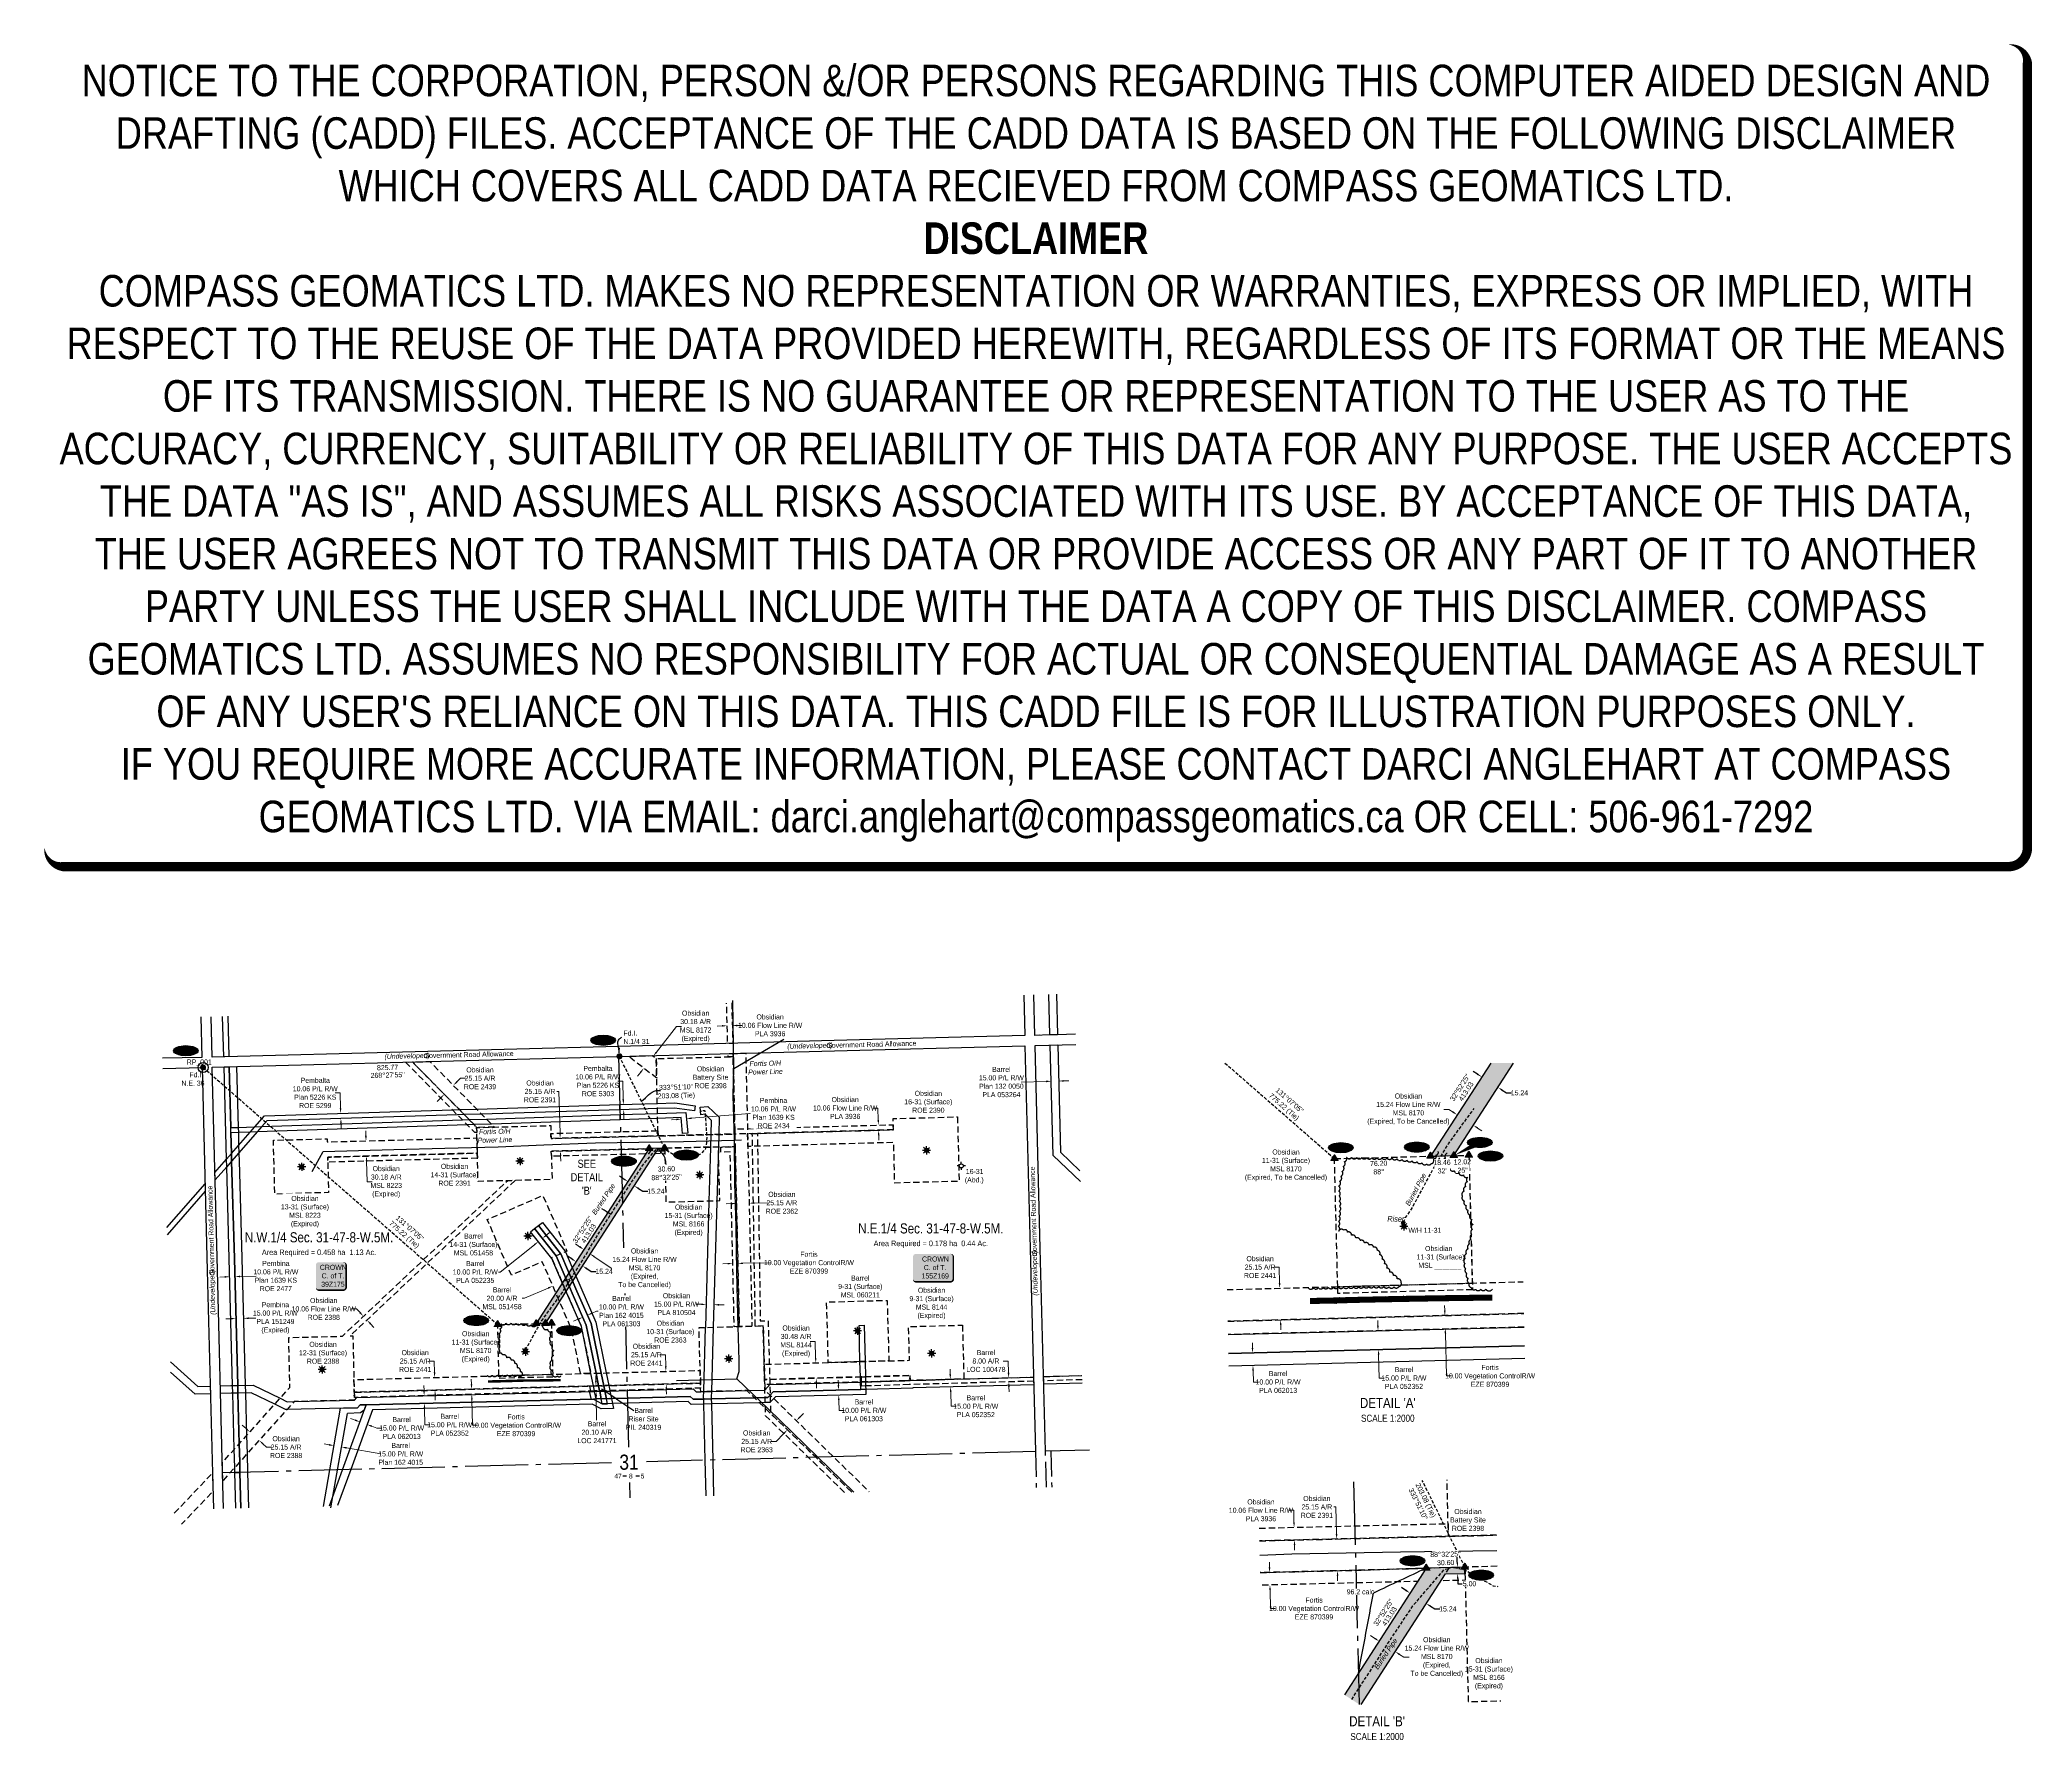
# Model space of a CAD drawing. Extents: x 622057 to 626005, y 5884179 to 5887549.
import ezdxf
from ezdxf.enums import TextEntityAlignment as Align

# ---------------------------------------------------------------- set-up
doc = ezdxf.new("R2010")
doc.units = 0
doc.header["$LTSCALE"] = 5
doc.header["$PDMODE"] = 3
doc.header["$PDSIZE"] = 0.5
for name, pattern in [('0', [1, 1, 0]), ('foc-ACCESSROAD', [3.75, 2.5, -1.25]), ('foc-FLOWLINE', [3.75, 2.5, -1.25]), ('foc-QUARTERLINE', [33, 25, -3, 2, -3]), ('foc-TIELINE', [1.875, 1.25, -0.625]), ('foc-UNSURVEYED', [12.5, 10, -2.5]), ('UG_PIPE', [1.875, 1.25, -0.625])]:
    doc.linetypes.add(name, pattern=pattern)
doc.layers.get('Defpoints').update_dxf_attribs({"color": 9})
for name, color, linetype in [('10', 1, 'Continuous'), ('35', 37, 'Continuous'), ('9', 3, 'Continuous'), ('AS-OWNER', 7, 'Continuous'), ('AS-PIPE-UG', 44, 'UG_PIPE'), ('AS-PIPE-UG-T', 44, 'Continuous'), ('AS-POWER', 104, 'foc-POWER'), ('AS-ROADS', 254, 'Continuous'), ('AS-SYMBOL', 7, 'Continuous'), ('C-AR', 13, 'foc-ACCESSROAD'), ('C-FLOWLINE', 13, 'foc-FLOWLINE'), ('C-RW', 13, 'Continuous'), ('C-SYMBOL', 7, 'Continuous'), ('C-WS', 13, 'foc-ACCESSROAD'), ('C-WS-S', 8, 'Continuous'), ('DETAIL-T', 7, 'Continuous'), ('F-AR', 190, 'foc-ACCESSROAD'), ('F-EZE', 190, 'foc-FLOWLINE'), ('F-RW', 190, 'Continuous'), ('F-WS', 190, 'foc-ACCESSROAD'), ('F-WS-S', 8, 'Continuous'), ('GRL', 7, 'Continuous'), ('L-AREAREQUIRED', 7, 'Continuous'), ('L-BD', 7, 'Continuous'), ('L-MON', 1, 'Continuous'), ('L-ROAD-T', 7, 'Continuous'), ('L-SEC', 7, 'Continuous'), ('L-SECLBL', 7, 'Continuous'), ('L-SECQ', 8, 'foc-QUARTERLINE'), ('L-TIE', 7, 'foc-TIELINE'), ('L-TIE-T', 7, 'Continuous'), ('L-USEC', 7, 'foc-UNSURVEYED'), ('P-ELEVATION', 7, 'Continuous'), ('P-PROPOSED', 10, 'Continuous'), ('P-PROPOSED-H', 21, 'Continuous'), ('P-TXT', 4, 'Continuous'), ('PLA', 7, 'Continuous'), ('ROE', 35, 'Continuous'), ('T-BUSH', 110, '0')]:
    doc.layers.add(name, color=color, linetype=linetype)
for name, color, linetype, lineweight in [('C-AR-T', 13, 'Continuous', 9), ('C-FLOWLINE-T', 13, 'Continuous', 9), ('C-RW-T', 13, 'Continuous', 9), ('C-WS-T', 13, 'Continuous', 9), ('F-AR-T', 190, 'Continuous', 9), ('F-EZE-T', 190, 'Continuous', 9), ('F-RW-T', 190, 'Continuous', 9), ('F-WS-T', 190, 'Continuous', 9), ('T-TEXT', 48, 'Continuous', 18)]:
    doc.layers.add(name, color=color, linetype=linetype, lineweight=lineweight)
doc.layers.add('DISCLAIMER', color=7, linetype='Continuous', plot=False)
doc.styles.add('100L', font='ARIALN.TTF', dxfattribs={"height": 11})
doc.styles.add('175L', font='ARIALN.TTF', dxfattribs={"height": 20})
doc.styles.add('80', font='ARIALN.TTF', dxfattribs={"height": 10})
doc.styles.add('80CG', font='ARIALN.TTF', dxfattribs={"height": 10})
doc.styles.add('80L', font='ARIALN.TTF', dxfattribs={"height": 10})
doc.styles.add('80LS', font='ARIALNI.TTF', dxfattribs={"height": 10})
doc.styles.add('foc-LtypeFont', font='ARIALN.TTF', dxfattribs={"height": 7.35})
doc.styles.add('SIMPLEX', font='ARIALN.TTF')
doc.linetypes.add('foc-POWER', pattern='A,6,-1,["P",foc-LtypeFont,S=0.2,R=0,X=-0.625,Y=-0.75],-1.24,4', length=12.24)
doc.dimstyles.new('Compass 5 000', dxfattribs={"dimscale": 5, "dimtxt": 9, "dimasz": 2, "dimexe": 0.2, "dimexo": 0.0625, "dimgap": 0.5, "dimtad": 0, "dimtih": 1, "dimtoh": 1, "dimzin": 0, "dimdsep": 46, "dimtxsty": '80CG', "dimcen": 0.1, "dimse1": 1, "dimse2": 1, "dimclrd": 256, "dimclrt": 256, "dimaunit": 1, "dimadec": 4, "dimazin": 0, "dimtfac": 0.06, "dimtofl": 0, "dimtmove": 0, "dimatfit": 1, "dimfxl": 0.2, "dimtolj": 1, "dimtzin": 0, "dimlwd": -1, "dimarcsym": 0})

# ---------------------------------------------------------------- blocks, each defined once
blk = doc.blocks.new('L-SECLBL')
at = {"layer": '9', "color": 7}
for p, q in [((-5.1, -27.8), (-12.3, -27.8)), ((20.7, -27.8), (13.5, -27.8))]:
    blk.add_line(p, q, dxfattribs=at)
at = {"layer": '10', "color": 2, "style": 'SIMPLEX'}
blk.add_attdef('SEC', text='', height=30, dxfattribs=at).set_placement((0, 0), align=Align.MIDDLE)
at = {"layer": '10', "color": 5, "style": '80L'}
blk.add_attdef('TWP', text='', height=9.5, dxfattribs=at).set_placement((-14.4, -27.4), align=Align.MIDDLE_RIGHT)
blk.add_attdef('RGE', text='', height=9.5, dxfattribs=at).set_placement((3.6, -27.4), align=Align.MIDDLE_CENTER)
blk.add_attdef('MER', text='', height=9.5, dxfattribs=at).set_placement((23.2, -27.4), align=Align.MIDDLE_LEFT)
blk = doc.blocks.new('*D464')
at = {"layer": 'C-AR-T', "transparency": 16777216}
for p, q in [((623593.1, 5884969.7), (623583.1, 5884969.7)), ((623594, 5884937.1), (623593.1, 5884969.7)), ((623595.4, 5884887), (623595.7, 5884877))]:
    blk.add_line(p, q, dxfattribs=at)
for points in [[(623595.7, 5884937.1), (623592.3, 5884937), (623594.3, 5884927.1)], [(623597.1, 5884887), (623593.8, 5884886.9), (623595.1, 5884896.9)]]:
    blk.add_solid(points, dxfattribs=at)
at = {"layer": 'Defpoints', "color": 0, "transparency": 16777216}
for p in [(623584.6, 5884926.8), (623594.3, 5884927.1), (623585.4, 5884896.7)]:
    blk.add_point(p, dxfattribs=at)
at = {"layer": 'C-AR-T', "transparency": 16777216, "insert": (623555.2, 5884969.7), "char_height": 10, "attachment_point": 5, "style": '80CG'}
blk.add_mtext('\\A1;Obsidian\\P30.48 A/R\\PMSL 8144\\P(Expired)', dxfattribs=at)
blk = doc.blocks.new('*D465')
at = {"layer": 'C-AR-T', "transparency": 16777216}
for p, q in [((623562.7, 5884819.8), (623569.7, 5884826.9)), ((623515.7, 5884771.5), (623505.7, 5884771.5)), ((623531.1, 5884787.3), (623515.7, 5884771.5))]:
    blk.add_line(p, q, dxfattribs=at)
for points in [[(623561.6, 5884820.9), (623563.9, 5884818.6), (623555.8, 5884812.6)], [(623529.9, 5884788.5), (623532.3, 5884786.2), (623538.1, 5884794.5)]]:
    blk.add_solid(points, dxfattribs=at)
at = {"layer": 'Defpoints', "color": 0, "transparency": 16777216}
for p in [(623555.8, 5884812.6), (623566.2, 5884802.4), (623548.5, 5884784.3)]:
    blk.add_point(p, dxfattribs=at)
at = {"layer": 'C-AR-T', "transparency": 16777216, "insert": (623477.1, 5884771.5), "char_height": 10, "attachment_point": 5, "style": '80CG'}
blk.add_mtext('\\A1;Obsidian\\P25.15 A/R\\PROE 2363', dxfattribs=at)
blk = doc.blocks.new('*D466')
at = {"layer": 'C-AR-T', "transparency": 16777216}
for p, q in [((623296.3, 5884943.3), (623286.3, 5884943.3)), ((623297, 5884920.3), (623296.3, 5884943.3)), ((623298.1, 5884875.2), (623298.4, 5884865.2))]:
    blk.add_line(p, q, dxfattribs=at)
for points in [[(623298.6, 5884920.4), (623295.3, 5884920.3), (623297.2, 5884910.3)], [(623299.8, 5884875.2), (623296.5, 5884875.1), (623297.9, 5884885.2)]]:
    blk.add_solid(points, dxfattribs=at)
at = {"layer": 'Defpoints', "color": 0, "transparency": 16777216}
for p in [(623297.2, 5884910.3), (623299.9, 5884910.4), (623300.6, 5884885.2)]:
    blk.add_point(p, dxfattribs=at)
at = {"layer": 'C-AR-T', "transparency": 16777216, "insert": (623258.6, 5884943.3), "char_height": 10, "attachment_point": 5, "style": '80CG'}
blk.add_mtext('\\A1;Obsidian\\P25.15 A/R\\PROE 2441', dxfattribs=at)
blk = doc.blocks.new('*D467')
at = {"layer": 'C-AR-T', "transparency": 16777216}
for p, q in [((622838.1, 5884930.7), (622828.1, 5884930.7)), ((622838.7, 5884908.2), (622838.1, 5884930.7)), ((622839.9, 5884863), (622840.2, 5884853))]:
    blk.add_line(p, q, dxfattribs=at)
for points in [[(622840.4, 5884908.2), (622837.1, 5884908.1), (622839, 5884898.2)], [(622841.6, 5884863.1), (622838.3, 5884863), (622839.7, 5884873)]]:
    blk.add_solid(points, dxfattribs=at)
at = {"layer": 'Defpoints', "color": 0, "transparency": 16777216}
for p in [(622778.4, 5884896.6), (622839, 5884898.2), (622779.1, 5884871.4)]:
    blk.add_point(p, dxfattribs=at)
at = {"layer": 'C-AR-T', "transparency": 16777216, "insert": (622800.4, 5884930.7), "char_height": 10, "attachment_point": 5, "style": '80CG'}
blk.add_mtext('\\A1;Obsidian\\P25.15 A/R\\PROE 2441', dxfattribs=at)
blk = doc.blocks.new('*D468')
at = {"layer": 'C-AR-T', "transparency": 16777216}
for p, q in [((622465.3, 5884796.9), (622457.8, 5884803.6)), ((622498.6, 5884766.9), (622506, 5884760.2)), ((622506, 5884760.2), (622516, 5884760.2))]:
    blk.add_line(p, q, dxfattribs=at)
for points in [[(622466.4, 5884798.2), (622464.1, 5884795.7), (622472.7, 5884790.2)], [(622499.7, 5884768.1), (622497.5, 5884765.7), (622491.2, 5884773.6)]]:
    blk.add_solid(points, dxfattribs=at)
at = {"layer": 'Defpoints', "color": 0, "transparency": 16777216}
for p in [(622482.5, 5884801.1), (622491.2, 5884773.6), (622501, 5884784.5)]:
    blk.add_point(p, dxfattribs=at)
at = {"layer": 'C-AR-T', "transparency": 16777216, "insert": (622544.6, 5884760.2), "char_height": 10, "attachment_point": 5, "style": '80CG'}
blk.add_mtext('\\A1;Obsidian\\P25.15 A/R\\PROE 2388', dxfattribs=at)
blk = doc.blocks.new('*D469')
at = {"layer": 'C-AR-T', "transparency": 16777216}
for p, q in [((622684.2, 5885034), (622674.2, 5885034)), ((622691.1, 5885026.7), (622684.2, 5885034)), ((622711.7, 5885004.8), (622718.6, 5884997.5))]:
    blk.add_line(p, q, dxfattribs=at)
for points in [[(622692.3, 5885027.9), (622689.9, 5885025.6), (622697.9, 5885019.4)], [(622712.9, 5885006), (622710.5, 5885003.7), (622704.8, 5885012.1)]]:
    blk.add_solid(points, dxfattribs=at)
at = {"layer": 'Defpoints', "color": 0, "transparency": 16777216}
for p in [(622697.9, 5885019.4), (622711, 5885031.7), (622717.9, 5885024.4)]:
    blk.add_point(p, dxfattribs=at)
at = {"layer": 'C-AR-T', "transparency": 16777216, "insert": (622619.2, 5885034), "char_height": 10, "attachment_point": 5, "style": '80CG'}
blk.add_mtext('\\A1;Obsidian\\P10.06 Flow Line R/W\\PROE 2388', dxfattribs=at)
blk = doc.blocks.new('*D470')
at = {"layer": 'C-AR-T', "transparency": 16777216}
for p, q in [((622702.7, 5885377.1), (622702.4, 5885387.1)), ((622704, 5885327), (622705.1, 5885285.6)), ((622705.1, 5885285.6), (622715.1, 5885285.6))]:
    blk.add_line(p, q, dxfattribs=at)
for points in [[(622704.4, 5885377.2), (622701, 5885377.1), (622703, 5885367.1)], [(622705.7, 5885327), (622702.4, 5885326.9), (622703.8, 5885337)]]:
    blk.add_solid(points, dxfattribs=at)
at = {"layer": 'Defpoints', "color": 0, "transparency": 16777216}
for p in [(622730.1, 5885367.8), (622703.8, 5885337), (622730.9, 5885337.7)]:
    blk.add_point(p, dxfattribs=at)
at = {"layer": 'C-AR-T', "transparency": 16777216, "insert": (622743, 5885285.6), "char_height": 10, "attachment_point": 5, "style": '80CG'}
blk.add_mtext('\\A1;Obsidian\\P30.18 A/R\\PMSL 8223\\P(Expired)', dxfattribs=at)
blk = doc.blocks.new('*D471')
at = {"layer": 'C-AR-T', "transparency": 16777216}
for p, q in [((622883.1, 5885484), (622890.2, 5885491.1)), ((622890.2, 5885491.1), (622900.2, 5885491.1)), ((622850.9, 5885452.3), (622843.8, 5885445.3))]:
    blk.add_line(p, q, dxfattribs=at)
for points in [[(622881.9, 5885485.2), (622884.3, 5885482.9), (622876, 5885477)], [(622849.8, 5885453.5), (622852.1, 5885451.2), (622858.1, 5885459.4)]]:
    blk.add_solid(points, dxfattribs=at)
at = {"layer": 'Defpoints', "color": 0, "transparency": 16777216}
for p in [(622873.8, 5885479.2), (622876, 5885477), (622855.9, 5885461.5)]:
    blk.add_point(p, dxfattribs=at)
at = {"layer": 'C-AR-T', "transparency": 16777216, "insert": (622928.8, 5885491.1), "char_height": 10, "attachment_point": 5, "style": '80CG'}
blk.add_mtext('\\A1;Obsidian\\P25.15 A/R\\PROE 2439', dxfattribs=at)
blk = doc.blocks.new('*D472')
at = {"layer": 'C-AR-T', "transparency": 16777216}
for p, q in [((623085.4, 5885465.1), (623075.4, 5885465.1)), ((623087.4, 5885382.3), (623085.4, 5885465.1)), ((623088.5, 5885337.1), (623088.8, 5885327.1))]:
    blk.add_line(p, q, dxfattribs=at)
for points in [[(623089.1, 5885382.3), (623085.8, 5885382.2), (623087.7, 5885372.3)], [(623090.2, 5885337.2), (623086.9, 5885337.1), (623088.3, 5885347.1)]]:
    blk.add_solid(points, dxfattribs=at)
at = {"layer": 'Defpoints', "color": 0, "transparency": 16777216}
for p in [(623092.6, 5885372.4), (623088.3, 5885347.1), (623093.2, 5885347.2)]:
    blk.add_point(p, dxfattribs=at)
at = {"layer": 'C-AR-T', "transparency": 16777216, "insert": (623047.7, 5885465.1), "char_height": 10, "attachment_point": 5, "style": '80CG', "bg_fill": 3, "box_fill_scale": 1.1, "bg_fill_color": 256, "bg_fill_true_color": 13158600, "bg_fill_transparency": 0}
blk.add_mtext('\\A1;Obsidian\\P25.15 A/R\\PROE 2391', dxfattribs=at)
blk = doc.blocks.new('*D473')
at = {"layer": 'C-AR-T', "transparency": 16777216}
for p, q in [((623126, 5885157.4), (623117.8, 5885163)), ((623155.2, 5885137.6), (623190, 5885114.1)), ((623190, 5885114.1), (623200, 5885114.1))]:
    blk.add_line(p, q, dxfattribs=at)
for points in [[(623127, 5885158.8), (623125.1, 5885156), (623134.3, 5885151.8)], [(623156.2, 5885139), (623154.3, 5885136.2), (623147, 5885143.2)]]:
    blk.add_solid(points, dxfattribs=at)
at = {"layer": 'Defpoints', "color": 0, "transparency": 16777216}
for p in [(623141.7, 5885162.6), (623147, 5885143.2), (623154.3, 5885154.1)]:
    blk.add_point(p, dxfattribs=at)
at = {"layer": 'C-AR-T', "transparency": 16777216, "insert": (623255, 5885114.1), "char_height": 10, "attachment_point": 5, "style": '80CG', "bg_fill": 3, "box_fill_scale": 1.1, "bg_fill_color": 256, "bg_fill_true_color": 13158600, "bg_fill_transparency": 0}
blk.add_mtext('\\A1;Obsidian\\P15.24 Flow Line R/W\\PMSL 8170\\P(Expired, \\PTo be Cancelled)', dxfattribs=at)
blk = doc.blocks.new('*D474')
at = {"layer": 'C-AR-T', "transparency": 16777216}
for p, q in [((623278.3, 5885542.7), (623318.4, 5885593.7)), ((623318.4, 5885593.7), (623328.4, 5885593.7)), ((623247.3, 5885503.4), (623241.1, 5885495.5))]:
    blk.add_line(p, q, dxfattribs=at)
for points in [[(623246, 5885504.4), (623248.6, 5885502.3), (623253.5, 5885511.2)], [(623277, 5885543.8), (623279.6, 5885541.7), (623272.1, 5885534.9)]]:
    blk.add_solid(points, dxfattribs=at)
at = {"layer": 'Defpoints', "color": 0, "transparency": 16777216}
for p in [(623272.1, 5885534.9), (623276.7, 5885531.2), (623258.1, 5885507.6)]:
    blk.add_point(p, dxfattribs=at)
at = {"layer": 'C-AR-T', "transparency": 16777216, "insert": (623356.2, 5885593.7), "char_height": 10, "attachment_point": 5, "style": '80CG'}
blk.add_mtext('\\A1;Obsidian\\P30.18 A/R\\PMSL 8172\\P(Expired)', dxfattribs=at)
blk = doc.blocks.new('*D475')
at = {"layer": 'C-FLOWLINE-T', "transparency": 16777216}
for p, q in [((623717.5, 5885432.2), (623707.5, 5885432.2)), ((623718.1, 5885408.3), (623717.5, 5885432.2)), ((623718.9, 5885378.2), (623719.2, 5885368.2))]:
    blk.add_line(p, q, dxfattribs=at)
for points in [[(623719.8, 5885408.3), (623716.5, 5885408.2), (623718.4, 5885398.3)], [(623720.6, 5885378.2), (623717.3, 5885378.2), (623718.7, 5885388.2)]]:
    blk.add_solid(points, dxfattribs=at)
at = {"layer": 'Defpoints', "color": 0, "transparency": 16777216}
for p in [(623661.2, 5885396.7), (623718.4, 5885398.3), (623661.5, 5885386.7)]:
    blk.add_point(p, dxfattribs=at)
at = {"layer": 'C-FLOWLINE-T', "transparency": 16777216, "insert": (623652.5, 5885432.2), "char_height": 10, "attachment_point": 5, "style": '80CG'}
blk.add_mtext('\\A1;Obsidian\\P10.06 Flow Line R/W\\PPLA 3936', dxfattribs=at)
blk = doc.blocks.new('*D476')
at = {"layer": 'C-FLOWLINE-T', "transparency": 16777216}
for p, q in [((623427, 5885242.8), (623417, 5885242.6)), ((623472.3, 5885243.8), (623498.5, 5885244.4))]:
    blk.add_line(p, q, dxfattribs=at)
for points in [[(623427, 5885244.5), (623427.1, 5885241.1), (623437, 5885243)], [(623472.2, 5885245.5), (623472.3, 5885242.2), (623462.3, 5885243.6)]]:
    blk.add_solid(points, dxfattribs=at)
at = {"layer": 'Defpoints', "color": 0, "transparency": 16777216}
for p in [(623436.5, 5885265), (623461.8, 5885265.6), (623462.3, 5885243.6)]:
    blk.add_point(p, dxfattribs=at)
at = {"layer": 'C-FLOWLINE-T', "transparency": 16777216, "insert": (623527, 5885244.4), "char_height": 10, "attachment_point": 5, "style": '80CG'}
blk.add_mtext('\\A1;Obsidian\\P25.15 A/R\\PROE 2362', dxfattribs=at)
blk = doc.blocks.new('*D477')
at = {"layer": 'C-FLOWLINE-T', "transparency": 16777216}
for p, q in [((623408.7, 5885595), (623398.7, 5885594.7)), ((623438.8, 5885595.8), (623448.8, 5885596))]:
    blk.add_line(p, q, dxfattribs=at)
for points in [[(623408.7, 5885596.6), (623408.8, 5885593.3), (623418.7, 5885595.2)], [(623438.7, 5885597.4), (623438.8, 5885594.1), (623428.8, 5885595.5)]]:
    blk.add_solid(points, dxfattribs=at)
at = {"layer": 'Defpoints', "color": 0, "transparency": 16777216}
for p in [(623418.8, 5885593.2), (623428.8, 5885595.5), (623428.9, 5885593.5)]:
    blk.add_point(p, dxfattribs=at)
at = {"layer": 'C-FLOWLINE-T', "transparency": 16777216, "insert": (623503.8, 5885596), "char_height": 10, "attachment_point": 5, "style": '80CG'}
blk.add_mtext('\\A1;Obsidian\\P10.06 Flow Line R/W\\PPLA 3936', dxfattribs=at)
blk = doc.blocks.new('*D478')
at = {"layer": 'C-RW-T', "transparency": 16777216}
for p, q in [((623367.4, 5885043.2), (623357.4, 5885043.5)), ((623402.4, 5885042.2), (623412.4, 5885041.9))]:
    blk.add_line(p, q, dxfattribs=at)
for points in [[(623367.4, 5885044.8), (623367.3, 5885041.5), (623377.4, 5885042.9)], [(623402.4, 5885043.8), (623402.3, 5885040.5), (623392.4, 5885042.5)]]:
    blk.add_solid(points, dxfattribs=at)
at = {"layer": 'Defpoints', "color": 0, "transparency": 16777216}
for p in [(623380.2, 5885142.7), (623395.2, 5885142.2), (623377.4, 5885042.9)]:
    blk.add_point(p, dxfattribs=at)
at = {"layer": 'C-RW-T', "transparency": 16777216, "insert": (623318.3, 5885043.5), "char_height": 10, "attachment_point": 5, "style": '80CG'}
blk.add_mtext('\\A1;Obsidian\\P15.00 P/L R/W\\PPLA 810504', dxfattribs=at)
blk = doc.blocks.new('*D479')
at = {"layer": 'Defpoints', "color": 0, "transparency": 16777216}
for p in [(623968.1, 5884897.3), (623968.3, 5884889.2), (623976.5, 5884897.5)]:
    blk.add_point(p, dxfattribs=at)
at = {"layer": 'F-AR-T', "transparency": 16777216}
for p, q in [((623975.7, 5884930.8), (623965.7, 5884930.8)), ((623976.3, 5884907.5), (623975.7, 5884930.8)), ((623977, 5884879.5), (623977.3, 5884869.5))]:
    blk.add_line(p, q, dxfattribs=at)
for points in [[(623978, 5884907.6), (623974.6, 5884907.5), (623976.5, 5884897.5)], [(623978.7, 5884879.5), (623975.4, 5884879.4), (623976.8, 5884889.5)]]:
    blk.add_solid(points, dxfattribs=at)
at = {"layer": 'F-AR-T', "transparency": 16777216, "insert": (623931.4, 5884930.8), "char_height": 10, "attachment_point": 5, "style": '80CG'}
blk.add_mtext('\\A1;Barrel\\P8.00 A/R\\PLOC 100478', dxfattribs=at)
blk = doc.blocks.new('*D480')
at = {"layer": 'Defpoints', "color": 0, "transparency": 16777216}
for p in [(623639.6, 5884863.3), (623652.7, 5884873.5), (623652.9, 5884863.7)]:
    blk.add_point(p, dxfattribs=at)
at = {"layer": 'F-AR-T', "transparency": 16777216}
for p, q in [((623639.1, 5884883.1), (623638.8, 5884893.1)), ((623639.9, 5884853.3), (623640.4, 5884833)), ((623640.4, 5884833), (623650.4, 5884833))]:
    blk.add_line(p, q, dxfattribs=at)
for points in [[(623640.8, 5884883.2), (623637.4, 5884883.1), (623639.3, 5884873.1)], [(623641.5, 5884853.4), (623638.2, 5884853.3), (623639.6, 5884863.3)]]:
    blk.add_solid(points, dxfattribs=at)
at = {"layer": 'F-AR-T', "transparency": 16777216, "insert": (623689.5, 5884833), "char_height": 10, "attachment_point": 5, "style": '80CG'}
blk.add_mtext('\\A1;Barrel\\P10.00 P/L R/W\\PPLA 061303', dxfattribs=at)
blk = doc.blocks.new('*D481')
at = {"layer": 'Defpoints', "color": 0, "transparency": 16777216}
for p in [(623089.8, 5885116.1), (623099, 5885120.1), (623132.5, 5885017.7)]:
    blk.add_point(p, dxfattribs=at)
at = {"layer": 'F-AR-T', "transparency": 16777216}
for p, q in [((623123.3, 5885013.7), (623114.2, 5885009.7)), ((623150.9, 5885025.6), (623160, 5885029.6)), ((623160, 5885029.6), (623170, 5885029.6))]:
    blk.add_line(p, q, dxfattribs=at)
for points in [[(623122.7, 5885015.2), (623124, 5885012.2), (623132.5, 5885017.7)], [(623150.2, 5885027.2), (623151.5, 5885024.1), (623141.7, 5885021.6)]]:
    blk.add_solid(points, dxfattribs=at)
at = {"layer": 'F-AR-T', "transparency": 16777216, "insert": (623209.1, 5885029.6), "char_height": 10, "attachment_point": 5, "style": '80CG', "bg_fill": 3, "box_fill_scale": 1.1, "bg_fill_color": 256, "bg_fill_true_color": 13158600, "bg_fill_transparency": 0}
blk.add_mtext('\\A1;Barrel\\P10.00 P/L R/W\\PPlan 162 4015\\PPLA 061303', dxfattribs=at)
blk = doc.blocks.new('*D482')
at = {"layer": 'Defpoints', "color": 0, "transparency": 16777216}
for p in [(623439.8, 5885124.2), (623440, 5885114.8), (623430, 5885114.6)]:
    blk.add_point(p, dxfattribs=at)
at = {"layer": 'F-EZE-T', "transparency": 16777216}
for p, q in [((623419.8, 5885123.8), (623409.8, 5885123.5)), ((623449.8, 5885124.5), (623504.4, 5885125.7))]:
    blk.add_line(p, q, dxfattribs=at)
for points in [[(623419.7, 5885125.4), (623419.8, 5885122.1), (623429.8, 5885124)], [(623449.7, 5885126.1), (623449.8, 5885122.8), (623439.8, 5885124.2)]]:
    blk.add_solid(points, dxfattribs=at)
at = {"layer": 'F-EZE-T', "transparency": 16777216, "insert": (623580.7, 5885125.7), "char_height": 10, "attachment_point": 5, "style": '80CG'}
blk.add_mtext('\\A1;Fortis\\P10.00 Vegetation ControlR/W\\PEZE 870399', dxfattribs=at)
blk = doc.blocks.new('*D483')
at = {"layer": 'Defpoints', "color": 0, "transparency": 16777216}
for p in [(622912.5, 5884864.8), (622982.2, 5884876.8), (622982.5, 5884866.7)]:
    blk.add_point(p, dxfattribs=at)
at = {"layer": 'F-EZE-T', "transparency": 16777216}
for p, q in [((622911.9, 5884884.9), (622911.6, 5884894.9)), ((622912.7, 5884854.8), (622914.1, 5884803.5)), ((622914.1, 5884803.5), (622924.1, 5884803.5))]:
    blk.add_line(p, q, dxfattribs=at)
for points in [[(622913.6, 5884884.9), (622910.2, 5884884.9), (622912.2, 5884874.9)], [(622914.4, 5884854.9), (622911.1, 5884854.8), (622912.5, 5884864.8)]]:
    blk.add_solid(points, dxfattribs=at)
at = {"layer": 'F-EZE-T', "transparency": 16777216, "insert": (623000.4, 5884803.5), "char_height": 10, "attachment_point": 5, "style": '80CG'}
blk.add_mtext('\\A1;Fortis\\P10.00 Vegetation ControlR/W\\PEZE 870399', dxfattribs=at)
blk = doc.blocks.new('*D484')
at = {"layer": 'Defpoints', "color": 0, "transparency": 16777216}
for p in [(624060.8, 5885485.3), (624061.2, 5885470.2), (624076.2, 5885470.6)]:
    blk.add_point(p, dxfattribs=at)
at = {"layer": 'F-RW-T', "transparency": 16777216}
for p, q in [((624050.8, 5885485), (624001.2, 5885483.7)), ((624085.8, 5885485.9), (624095.8, 5885486.2))]:
    blk.add_line(p, q, dxfattribs=at)
for points in [[(624050.7, 5885486.7), (624050.8, 5885483.3), (624060.8, 5885485.3)], [(624085.7, 5885487.6), (624085.8, 5885484.2), (624075.8, 5885485.7)]]:
    blk.add_solid(points, dxfattribs=at)
at = {"layer": 'F-RW-T', "transparency": 16777216, "insert": (623962.1, 5885483.7), "char_height": 10, "attachment_point": 5, "style": '80CG'}
blk.add_mtext('\\A1;Barrel\\P15.00 P/L R/W\\PPlan 132 0050\\PPLA 053264', dxfattribs=at)
blk = doc.blocks.new('*D485')
at = {"layer": 'Defpoints', "color": 0, "transparency": 16777216}
for p in [(623175.2, 5885437.9), (622652.8, 5885421.6), (623175.5, 5885427.9)]:
    blk.add_point(p, dxfattribs=at)
at = {"layer": 'F-RW-T', "transparency": 16777216}
for p, q in [((622651.5, 5885462), (622641.5, 5885462)), ((622652.5, 5885431.6), (622651.5, 5885462)), ((622653.4, 5885401.6), (622653.7, 5885391.6))]:
    blk.add_line(p, q, dxfattribs=at)
for points in [[(622654.1, 5885431.7), (622650.8, 5885431.5), (622652.8, 5885421.6)], [(622655.1, 5885401.6), (622651.7, 5885401.5), (622653.1, 5885411.6)]]:
    blk.add_solid(points, dxfattribs=at)
at = {"layer": 'F-RW-T', "transparency": 16777216, "insert": (622602.4, 5885462), "char_height": 10, "attachment_point": 5, "style": '80CG'}
blk.add_mtext('\\A1;Pembalta\\P10.06 P/L R/W\\PPlan 5226 KS\\PROE 5299', dxfattribs=at)
blk = doc.blocks.new('*D486')
at = {"layer": 'Defpoints', "color": 0, "transparency": 16777216}
for p in [(623861.3, 5884879.5), (623935.2, 5884896.5), (623935.6, 5884881.5)]:
    blk.add_point(p, dxfattribs=at)
at = {"layer": 'F-RW-T', "transparency": 16777216}
for p, q in [((623860.7, 5884904.5), (623860.4, 5884914.5)), ((623861.6, 5884869.5), (623862.4, 5884841.2)), ((623862.4, 5884841.2), (623872.4, 5884841.2))]:
    blk.add_line(p, q, dxfattribs=at)
for points in [[(623862.4, 5884904.6), (623859, 5884904.5), (623861, 5884894.5)], [(623863.3, 5884869.6), (623859.9, 5884869.5), (623861.3, 5884879.5)]]:
    blk.add_solid(points, dxfattribs=at)
at = {"layer": 'F-RW-T', "transparency": 16777216, "insert": (623911.4, 5884841.2), "char_height": 10, "attachment_point": 5, "style": '80CG'}
blk.add_mtext('\\A1;Barrel\\P15.00 P/L R/W\\PPLA 052352', dxfattribs=at)
blk = doc.blocks.new('*D487')
at = {"layer": 'Defpoints', "color": 0, "transparency": 16777216}
for p in [(622812.7, 5884861.9), (622813.1, 5884846.9), (622818.6, 5884847)]:
    blk.add_point(p, dxfattribs=at)
at = {"layer": 'F-RW-T', "transparency": 16777216}
for p, q in [((622818, 5884872.1), (622817.7, 5884882)), ((622818.8, 5884837), (622819.7, 5884804.5)), ((622819.7, 5884804.5), (622829.7, 5884804.5))]:
    blk.add_line(p, q, dxfattribs=at)
for points in [[(622819.6, 5884872.1), (622816.3, 5884872), (622818.2, 5884862.1)], [(622820.5, 5884837), (622817.2, 5884837), (622818.6, 5884847)]]:
    blk.add_solid(points, dxfattribs=at)
at = {"layer": 'F-RW-T', "transparency": 16777216, "insert": (622868.8, 5884804.5), "char_height": 10, "attachment_point": 5, "style": '80CG'}
blk.add_mtext('\\A1;Barrel\\P15.00 P/L R/W\\PPLA 052352', dxfattribs=at)
blk = doc.blocks.new('*D488')
at = {"layer": 'Defpoints', "color": 0, "transparency": 16777216}
for p in [(622691, 5884810.1), (622676.3, 5884769.8), (622690.4, 5884764.7)]:
    blk.add_point(p, dxfattribs=at)
at = {"layer": 'F-RW-T', "transparency": 16777216}
for p, q in [((622681.6, 5884813.5), (622672.2, 5884817)), ((622714.5, 5884801.6), (622724.5, 5884798)), ((622724.5, 5884798), (622734.5, 5884798))]:
    blk.add_line(p, q, dxfattribs=at)
for points in [[(622682.1, 5884815.1), (622681, 5884812), (622691, 5884810.1)], [(622715, 5884803.2), (622713.9, 5884800), (622705.1, 5884805)]]:
    blk.add_solid(points, dxfattribs=at)
at = {"layer": 'F-RW-T', "transparency": 16777216, "insert": (622773.6, 5884798), "char_height": 10, "attachment_point": 5, "style": '80CG'}
blk.add_mtext('\\A1;Barrel\\P15.00 P/L R/W\\PPLA 062013', dxfattribs=at)
blk = doc.blocks.new('*D489')
at = {"layer": 'Defpoints', "color": 0, "transparency": 16777216}
for p in [(623044.5, 5885167.5), (623045.9, 5885165.8), (623053.7, 5885172)]:
    blk.add_point(p, dxfattribs=at)
at = {"layer": 'F-RW-T', "transparency": 16777216}
for p, q in [((623036.7, 5885161.3), (622968.5, 5885107.2)), ((623060.2, 5885179.9), (623068, 5885186.1)), ((622968.5, 5885107.2), (622958.5, 5885107.2))]:
    blk.add_line(p, q, dxfattribs=at)
for points in [[(623035.7, 5885162.6), (623037.7, 5885160), (623044.5, 5885167.5)], [(623059.2, 5885181.2), (623061.2, 5885178.6), (623052.4, 5885173.7)]]:
    blk.add_solid(points, dxfattribs=at)
at = {"layer": 'F-RW-T', "transparency": 16777216, "insert": (622919.5, 5885107.2), "char_height": 10, "attachment_point": 5, "style": '80CG', "bg_fill": 3, "box_fill_scale": 1.1, "bg_fill_color": 256, "bg_fill_true_color": 13158600, "bg_fill_transparency": 0}
blk.add_mtext('\\A1;Barrel\\P10.00 P/L R/W\\PPLA 052235', dxfattribs=at)
blk = doc.blocks.new('*D490')
at = {"layer": 'Defpoints', "color": 0, "transparency": 16777216}
for p in [(623073.2, 5885079.4), (623087.4, 5885046.6), (623105.6, 5885054.5)]:
    blk.add_point(p, dxfattribs=at)
at = {"layer": 'F-RW-T', "transparency": 16777216}
for p, q in [((623064, 5885075.5), (623016.8, 5885055.1)), ((623100.7, 5885091.3), (623109.9, 5885095.2)), ((623016.8, 5885055.1), (623006.8, 5885055.1))]:
    blk.add_line(p, q, dxfattribs=at)
for points in [[(623063.4, 5885077), (623064.7, 5885073.9), (623073.2, 5885079.4)], [(623100, 5885092.8), (623101.3, 5885089.7), (623091.5, 5885087.3)]]:
    blk.add_solid(points, dxfattribs=at)
at = {"layer": 'F-RW-T', "transparency": 16777216, "insert": (622972.5, 5885055.1), "char_height": 10, "attachment_point": 5, "style": '80CG', "bg_fill": 3, "box_fill_scale": 1.1, "bg_fill_color": 256, "bg_fill_true_color": 13158600, "bg_fill_transparency": 0}
blk.add_mtext('\\A1;Barrel\\P20.00 A/R\\PMSL 051458', dxfattribs=at)
blk = doc.blocks.new('*D491')
at = {"layer": 'Defpoints', "color": 0, "transparency": 16777216}
for p in [(622444.4, 5885048.3), (622459.4, 5885048.7), (622460.3, 5885015.4)]:
    blk.add_point(p, dxfattribs=at)
at = {"layer": 'F-RW-T', "transparency": 16777216}
for p, q in [((622435.2, 5885014.7), (622425.2, 5885014.5)), ((622470.2, 5885015.6), (622484.3, 5885016))]:
    blk.add_line(p, q, dxfattribs=at)
for points in [[(622435.2, 5885016.4), (622435.3, 5885013.1), (622445.2, 5885015)], [(622470.2, 5885017.3), (622470.3, 5885014), (622460.3, 5885015.4)]]:
    blk.add_solid(points, dxfattribs=at)
at = {"layer": 'F-RW-T', "transparency": 16777216, "insert": (622523.4, 5885016), "char_height": 10, "attachment_point": 5, "style": '80CG'}
blk.add_mtext('\\A1;Pembina\\P15.00 P/L R/W \\PPLA 151249\\P(Expired)', dxfattribs=at)
blk = doc.blocks.new('*U463')
h = blk.add_hatch(color=255)
edge = h.paths.add_edge_path()
edge.add_line((-24, -28.5), (24, -28.5))
edge.add_arc((24, -22.5), 6, 270, 360)
edge.add_line((30, -22.5), (30, 21))
edge.add_arc((24, 21), 6, 0, 90)
edge.add_line((24, 27), (-24, 27))
edge.add_arc((-24, 21), 6, 90, 180)
edge.add_line((-30, 21), (-30, -22.5))
edge.add_arc((-24, -22.5), 6, 180, 270)
at = {"color": 14, "flags": 128}
blk.add_lwpolyline([(-24, -28.5, 3, 3, 0), (24, -28.5, 3, 3, 0.414214), (30, -22.5, 3, 3, 0), (30, 21, 3, 0, 0.414214), (24, 27, 0, 0, 0), (-24, 27, 0, 0, 0.414214), (-30, 21, 0, 0, 0), (-30, -22.5, 0, 3, 0.414214)], format="xyseb", close=True, dxfattribs=at)
at = {"color": 14, "style": '80'}
blk.add_attdef('ENTER_TEXT_001', (-26.8, -4.9), '', height=10, dxfattribs=at)
blk = doc.blocks.new('*U432')
h = blk.add_hatch(color=255)
edge = h.paths.add_edge_path()
edge.add_line((-34, -28.5), (34, -28.5))
edge.add_arc((34, -22.5), 6, 270, 360)
edge.add_line((40, -22.5), (40, 21))
edge.add_arc((34, 21), 6, 0, 90)
edge.add_line((34, 27), (-34, 27))
edge.add_arc((-34, 21), 6, 90, 180)
edge.add_line((-40, 21), (-40, -22.5))
edge.add_arc((-34, -22.5), 6, 180, 270)
at = {"color": 14, "flags": 128}
blk.add_lwpolyline([(-34, -28.5, 3, 3, 0), (34, -28.5, 3, 3, 0.414214), (40, -22.5, 3, 3, 0), (40, 21, 3, 0, 0.414214), (34, 27, 0, 0, 0), (-34, 27, 0, 0, 0.414214), (-40, 21, 0, 0, 0), (-40, -22.5, 0, 3, 0.414214)], format="xyseb", close=True, dxfattribs=at)
at = {"color": 14, "style": '80'}
blk.add_attdef('ENTER_TEXT_001', (-26.8, -4.9), '', height=10, dxfattribs=at)
blk = doc.blocks.new('*D492')
at = {"layer": 'Defpoints', "color": 0, "transparency": 16777216}
for p in [(622432.3, 5885124.8), (622442.3, 5885125.1), (622443.1, 5885098.1)]:
    blk.add_point(p, dxfattribs=at)
at = {"layer": 'F-RW-T', "transparency": 16777216}
for p, q in [((622423, 5885097.5), (622413, 5885097.3)), ((622453, 5885098.3), (622485.2, 5885099.2))]:
    blk.add_line(p, q, dxfattribs=at)
for points in [[(622423, 5885099.2), (622423.1, 5885095.9), (622433, 5885097.8)], [(622453, 5885100), (622453.1, 5885096.7), (622443.1, 5885098.1)]]:
    blk.add_solid(points, dxfattribs=at)
at = {"layer": 'F-RW-T', "transparency": 16777216, "insert": (622524.3, 5885099.2), "char_height": 10, "attachment_point": 5, "style": '80CG'}
blk.add_mtext('\\A1;Pembina\\P10.06 P/L R/W\\PPlan 1639 KS\\PROE 2477', dxfattribs=at)
blk = doc.blocks.new('*D493')
at = {"layer": 'Defpoints', "color": 0, "transparency": 16777216}
for p in [(623328.8, 5885400.7), (623338, 5885411.1), (623338.8, 5885401.5)]:
    blk.add_point(p, dxfattribs=at)
at = {"layer": 'F-RW-T', "transparency": 16777216}
for p, q in [((623318, 5885409.5), (623308.1, 5885408.7)), ((623348, 5885412), (623471.6, 5885422.1))]:
    blk.add_line(p, q, dxfattribs=at)
for points in [[(623317.9, 5885411.2), (623318.2, 5885407.8), (623328, 5885410.3)], [(623347.9, 5885413.6), (623348.1, 5885410.3), (623338, 5885411.1)]]:
    blk.add_solid(points, dxfattribs=at)
at = {"layer": 'F-RW-T', "transparency": 16777216, "insert": (623510.6, 5885422.1), "char_height": 10, "attachment_point": 5, "style": '80CG', "bg_fill": 3, "box_fill_scale": 1.1, "bg_fill_color": 256, "bg_fill_true_color": 13158600, "bg_fill_transparency": 0}
blk.add_mtext('\\A1;Pembina\\P10.06 P/L R/W\\PPlan 1639 KS\\PROE 2434', dxfattribs=at)
blk = doc.blocks.new('*D494')
at = {"layer": 'Defpoints', "color": 0, "transparency": 16777216}
for p in [(623213.1, 5885439.1), (623245.1, 5885440.1), (623245.4, 5885430.1)]:
    blk.add_point(p, dxfattribs=at)
at = {"layer": 'F-RW-T', "transparency": 16777216}
for p, q in [((623211.7, 5885485.6), (623201.7, 5885485.6)), ((623212.8, 5885449.1), (623211.7, 5885485.6)), ((623213.7, 5885419.1), (623214, 5885409.1))]:
    blk.add_line(p, q, dxfattribs=at)
for points in [[(623214.5, 5885449.2), (623211.1, 5885449.1), (623213.1, 5885439.1)], [(623215.4, 5885419.1), (623212.1, 5885419), (623213.4, 5885429.1)]]:
    blk.add_solid(points, dxfattribs=at)
at = {"layer": 'F-RW-T', "transparency": 16777216, "insert": (623162.6, 5885485.6), "char_height": 10, "attachment_point": 5, "style": '80CG'}
blk.add_mtext('\\A1;Pembalta\\P10.06 P/L R/W\\PPlan 5226 KS\\PROE 5303', dxfattribs=at)
blk = doc.blocks.new('*D495')
at = {"layer": 'Defpoints', "color": 0, "transparency": 16777216}
for p in [(622654.4, 5884760.4), (622637.8, 5884753.2), (622652.6, 5884750.5)]:
    blk.add_point(p, dxfattribs=at)
at = {"layer": 'F-RW-T', "transparency": 16777216}
for p, q in [((622629.6, 5884764.7), (622619.8, 5884766.4)), ((622664.2, 5884758.6), (622732.6, 5884746.7))]:
    blk.add_line(p, q, dxfattribs=at)
for points in [[(622629.9, 5884766.3), (622629.3, 5884763.1), (622639.5, 5884763)], [(622664.5, 5884760.3), (622663.9, 5884757), (622654.4, 5884760.4)]]:
    blk.add_solid(points, dxfattribs=at)
at = {"layer": 'F-RW-T', "transparency": 16777216, "insert": (622771.7, 5884746.7), "char_height": 10, "attachment_point": 5, "style": '80CG'}
blk.add_mtext('\\A1;Barrel\\P15.00 P/L R/W\\PPlan 162 4015', dxfattribs=at)
blk = doc.blocks.new('RISER')
h = blk.add_hatch(color=255)
h.dxf.hatch_style = 1
edge = h.paths.add_edge_path()
edge.add_arc((0, 0), 0.7, 0, 360)
blk.add_hatch(color=13).paths.add_polyline_path([(0.58, -0.15), (-0.58, -0.15, 0.774597)])
at = {"color": 13}
blk.add_line((-0.58, -0.15), (0.58, -0.15), dxfattribs=at)
blk.add_circle((0, 0), 0.6, dxfattribs=at)
blk = doc.blocks.new('GAS')
h = blk.add_hatch(color=255)
h.dxf.hatch_style = 1
edge = h.paths.add_edge_path()
edge.add_arc((0, 0), 0.9, 0, 360)
for p, q in [((-0.81, 0), (-1.62, 0)), ((-0.57, 0.57), (-1.14, 1.14)), ((0, 0.81), (0, 1.62)), ((0.57, 0.57), (1.14, 1.14)), ((1.62, 0), (0.81, 0)), ((-0.57, -0.57), (-1.14, -1.14)), ((0, -0.81), (0, -1.62)), ((1.14, -1.14), (0.57, -0.57))]:
    blk.add_line(p, q)
blk.add_circle((0, 0), 0.8)
blk = doc.blocks.new('fdia')
at = {"color": 255, "const_width": 1}
blk.add_lwpolyline([(-0.5, 0, 1), (0.5, 0, 1)], format="xyb", close=True, dxfattribs=at)
blk = doc.blocks.new('Fdiaa')
blk.add_blockref('fdia', (0, 0))
blk = doc.blocks.new('fdib')
at = {"color": 1, "const_width": 1.6}
blk.add_lwpolyline([(-0.4, 0, 1), (0.4, 0, 1)], format="xyb", close=True, dxfattribs=at)
at = {"color": 1}
blk.add_circle((0, 0), 0.8, dxfattribs=at)
blk = doc.blocks.new('Fdibb')
blk.add_blockref('fdib', (0, 0))
blk = doc.blocks.new('fdicc')
for name in ['Fdibb', 'Fdiaa']:
    blk.add_blockref(name, (0, 0))
blk = doc.blocks.new('FDI')
blk.add_blockref('fdicc', (0, 0))
blk = doc.blocks.new('TRIA')
blk.add_hatch(color=255).paths.add_polyline_path([(-0.04, 1.52), (-1.47, -0.87), (1.39, -0.87)])
blk = doc.blocks.new('Hybrid_EC')
at = {"color": 251}
for points in [[(-1.3, -0.74), (0, 1.42), (1.3, -0.74)], [(0.47, -0.26), (0, 0.53), (-0.47, -0.26)]]:
    blk.add_lwpolyline(points, close=True, dxfattribs=at)
at = {"layer": 'Defpoints'}
blk.add_circle((0, 0), 0.05, dxfattribs=at)
at = {"xscale": 1.2, "yscale": 1.2, "zscale": 1.2}
blk.add_blockref('TRIA', (0.05, 0.06), dxfattribs=at)
blk = doc.blocks.new('GABD')
for p, q in [((-0.81, 0), (-1.62, 0)), ((0, 0.81), (0, 1.62)), ((1.62, 0), (0.81, 0)), ((0, -0.81), (0, -1.62))]:
    blk.add_line(p, q)
blk.add_circle((0, 0), 0.8)
blk = doc.blocks.new('we')
at = {"layer": 'P-ELEVATION'}
h = blk.add_hatch(color=111, dxfattribs=at)
h.dxf.hatch_style = 1
edge = h.paths.add_edge_path()
edge.add_ellipse((0, 0), major_axis=(-24.4, 0), ratio=0.410256, start_angle=0, end_angle=360)
at = {"layer": 'P-ELEVATION', "color": 7, "flags": 128}
blk.add_lwpolyline([(0, 0, 12.5, 0, 0), (-12.4, -6.4, 0, 0, 0)], format="xyseb", dxfattribs=at)
at = {"layer": 'P-ELEVATION', "color": 7}
blk.add_ellipse((0, 0), major_axis=(-24.4, 0), ratio=0.410256, dxfattribs=at)
at = {"layer": 'P-ELEVATION', "style": '80'}
blk.add_attdef('ELEVATION', text='', height=10, dxfattribs=at).set_placement((0, 0), align=Align.MIDDLE_CENTER)
blk = doc.blocks.new('*D500')
at = {"layer": 'Defpoints', "color": 0, "transparency": 16777216}
for p in [(623118.6, 5885126.6), (623131.4, 5885118.4), (623132.1, 5885119.3)]:
    blk.add_point(p, dxfattribs=at)
at = {"layer": 'P-TXT', "transparency": 16777216}
for p, q in [((623110.9, 5885133), (623102.5, 5885138.5)), ((623140.5, 5885113.9), (623148.9, 5885108.5)), ((623148.9, 5885108.5), (623158.9, 5885108.5))]:
    blk.add_line(p, q, dxfattribs=at)
for points in [[(623111.8, 5885134.4), (623110, 5885131.6), (623119.3, 5885127.6)], [(623141.4, 5885115.3), (623139.6, 5885112.5), (623132.1, 5885119.3)]]:
    blk.add_solid(points, dxfattribs=at)
at = {"layer": 'P-TXT', "transparency": 16777216, "insert": (623174.8, 5885108.5), "char_height": 10, "attachment_point": 5, "style": '80CG'}
blk.add_mtext('\\A1;15.24', dxfattribs=at)
blk = doc.blocks.new('*D501')
at = {"layer": 'Defpoints', "color": 0, "transparency": 16777216}
for p in [(623219.2, 5885282.3), (623232, 5885274), (623234.6, 5885278.1)]:
    blk.add_point(p, dxfattribs=at)
at = {"layer": 'P-TXT', "transparency": 16777216}
for p, q in [((623213.5, 5885291.8), (623205.1, 5885297.2)), ((623243, 5885272.6), (623251.4, 5885267.2)), ((623251.4, 5885267.2), (623261.4, 5885267.2))]:
    blk.add_line(p, q, dxfattribs=at)
for points in [[(623214.4, 5885293.2), (623212.5, 5885290.4), (623221.9, 5885286.3)], [(623243.9, 5885274), (623242.1, 5885271.2), (623234.6, 5885278.1)]]:
    blk.add_solid(points, dxfattribs=at)
at = {"layer": 'P-TXT', "transparency": 16777216, "insert": (623277.4, 5885267.2), "char_height": 10, "attachment_point": 5, "style": '80CG'}
blk.add_mtext('\\A1;15.24', dxfattribs=at)
blk = doc.blocks.new('Hybrid_XC')
h = blk.add_hatch(color=251)
h.dxf.hatch_style = 1
h.paths.add_polyline_path([(-0.41, -0.24), (0, 0.45), (0.41, -0.24)])
at = {"color": 251}
for points in [[(-1.3, -0.74), (0, 1.42), (1.3, -0.74)], [(-0.41, -0.24), (0, 0.45), (0.41, -0.24)]]:
    blk.add_lwpolyline(points, close=True, dxfattribs=at)
at = {"color": 4}
blk.add_lwpolyline([(-0.41, -0.24), (0, 0.45), (0.41, -0.24)], close=True, dxfattribs=at)
at = {"layer": 'Defpoints'}
blk.add_circle((0, 0), 0.1, dxfattribs=at)
at = {"xscale": 1.2, "yscale": 1.2, "zscale": 1.2}
blk.add_blockref('TRIA', (0.05, 0.06), dxfattribs=at)
blk = doc.blocks.new('*D502')
at = {"layer": 'C-AR-T', "transparency": 16777216}
for p, q in [((624512.6, 5885116.9), (624502.6, 5885116.9)), ((624513.4, 5885085.1), (624512.6, 5885116.9)), ((624515.6, 5885002.3), (624515.9, 5884992.3))]:
    blk.add_line(p, q, dxfattribs=at)
for points in [[(624515.1, 5885085.2), (624511.7, 5885085.1), (624513.7, 5885075.1)], [(624517.3, 5885002.3), (624513.9, 5885002.2), (624515.3, 5885012.2)]]:
    blk.add_solid(points, dxfattribs=at)
at = {"layer": 'Defpoints', "color": 0, "transparency": 16777216}
for p in [(624513.7, 5885075.1), (624510, 5885075), (624511.7, 5885012.1)]:
    blk.add_point(p, dxfattribs=at)
at = {"layer": 'C-AR-T', "transparency": 16777216, "insert": (624474.8, 5885116.9), "char_height": 10, "attachment_point": 5, "style": '80CG'}
blk.add_mtext('\\A1;Obsidian\\P25.15 A/R\\PROE 2441', dxfattribs=at)
blk = doc.blocks.new('*D503')
at = {"layer": 'C-AR-T', "transparency": 16777216}
for p, q in [((624848.7, 5885429.5), (624838.7, 5885429.5)), ((624857.1, 5885424.1), (624848.7, 5885429.5)), ((624905.9, 5885392.5), (624914.3, 5885387.1))]:
    blk.add_line(p, q, dxfattribs=at)
for points in [[(624858, 5885425.5), (624856.2, 5885422.7), (624865.5, 5885418.6)], [(624906.8, 5885393.9), (624905, 5885391.1), (624897.5, 5885398)]]:
    blk.add_solid(points, dxfattribs=at)
at = {"layer": 'Defpoints', "color": 0, "transparency": 16777216}
for p in [(624864.5, 5885417.1), (624865.5, 5885418.6), (624896.5, 5885396.4)]:
    blk.add_point(p, dxfattribs=at)
at = {"layer": 'C-AR-T', "transparency": 16777216, "insert": (624768.7, 5885429.5), "char_height": 10, "attachment_point": 5, "style": '80CG'}
blk.add_mtext('\\A1;Obsidian\\P15.24 Flow Line R/W\\PMSL 8170\\P(Expired, To be Cancelled)', dxfattribs=at)
blk = doc.blocks.new('*D504')
at = {"layer": 'Defpoints', "color": 0, "transparency": 16777216}
for p in [(624858.4, 5885021.4), (624859.1, 5884996.2), (624841.7, 5884995.8)]:
    blk.add_point(p, dxfattribs=at)
at = {"layer": 'F-EZE-T', "transparency": 16777216}
for p, q in [((624840.8, 5885030.9), (624840.5, 5885040.9)), ((624842, 5884985.8), (624844.3, 5884901.3)), ((624844.3, 5884901.3), (624854.3, 5884901.3))]:
    blk.add_line(p, q, dxfattribs=at)
for points in [[(624842.4, 5885030.9), (624839.1, 5885030.8), (624841, 5885020.9)], [(624843.6, 5884985.8), (624840.3, 5884985.7), (624841.7, 5884995.8)]]:
    blk.add_solid(points, dxfattribs=at)
at = {"layer": 'F-EZE-T', "transparency": 16777216, "insert": (624930.6, 5884901.3), "char_height": 10, "attachment_point": 5, "style": '80CG'}
blk.add_mtext('\\A1;Fortis\\P10.00 Vegetation ControlR/W\\PEZE 870399', dxfattribs=at)
blk = doc.blocks.new('*D505')
at = {"layer": 'Defpoints', "color": 0, "transparency": 16777216}
for p in [(624456.7, 5884946.8), (624457.3, 5884921.8), (624460.6, 5884921.9)]:
    blk.add_point(p, dxfattribs=at)
at = {"layer": 'F-RW-T', "transparency": 16777216}
for p, q in [((624459.7, 5884956.9), (624459.5, 5884966.9)), ((624460.9, 5884911.9), (624461.4, 5884889.2)), ((624461.4, 5884889.2), (624471.4, 5884889.2))]:
    blk.add_line(p, q, dxfattribs=at)
for points in [[(624461.4, 5884956.9), (624458, 5884956.9), (624460, 5884946.9)], [(624462.5, 5884912), (624459.2, 5884911.9), (624460.6, 5884921.9)]]:
    blk.add_solid(points, dxfattribs=at)
at = {"layer": 'F-RW-T', "transparency": 16777216, "insert": (624510.5, 5884889.2), "char_height": 10, "attachment_point": 5, "style": '80CG'}
blk.add_mtext('\\A1;Barrel\\P10.00 P/L R/W\\PPLA 062013', dxfattribs=at)
blk = doc.blocks.new('*D506')
at = {"layer": 'Defpoints', "color": 0, "transparency": 16777216}
for p in [(624753.4, 5884991.9), (624709.4, 5884953.2), (624754.4, 5884954.4)]:
    blk.add_point(p, dxfattribs=at)
at = {"layer": 'F-RW-T', "transparency": 16777216}
for p, q in [((624708.2, 5885000.8), (624708, 5885010.8)), ((624709.7, 5884943.2), (624710.9, 5884897.1)), ((624710.9, 5884897.1), (624720.9, 5884897.1))]:
    blk.add_line(p, q, dxfattribs=at)
for points in [[(624709.9, 5885000.8), (624706.6, 5885000.8), (624708.5, 5884990.8)], [(624711.4, 5884943.3), (624708, 5884943.2), (624709.4, 5884953.2)]]:
    blk.add_solid(points, dxfattribs=at)
at = {"layer": 'F-RW-T', "transparency": 16777216, "insert": (624759.9, 5884897.1), "char_height": 10, "attachment_point": 5, "style": '80CG'}
blk.add_mtext('\\A1;Barrel\\P15.00 P/L R/W\\PPLA 052352', dxfattribs=at)
blk = doc.blocks.new('*D507')
at = {"layer": 'C-AR-T', "transparency": 16777216}
for p, q in [((624625, 5884641.6), (624615, 5884641.6)), ((624626.3, 5884588.1), (624625, 5884641.6)), ((624628.3, 5884505.2), (624628.5, 5884495.2))]:
    blk.add_line(p, q, dxfattribs=at)
for points in [[(624628, 5884588.1), (624624.6, 5884588), (624626.5, 5884578.1)], [(624630, 5884505.2), (624626.6, 5884505.1), (624628.1, 5884515.2)]]:
    blk.add_solid(points, dxfattribs=at)
at = {"layer": 'Defpoints', "color": 0, "transparency": 16777216}
for p in [(624375.2, 5884572), (624376.8, 5884509.1), (624628.1, 5884515.2)]:
    blk.add_point(p, dxfattribs=at)
at = {"layer": 'C-AR-T', "transparency": 16777216, "insert": (624587.3, 5884641.6), "char_height": 10, "attachment_point": 5, "style": '80CG', "bg_fill": 3, "box_fill_scale": 1.1, "bg_fill_color": 256, "bg_fill_true_color": 13158600, "bg_fill_transparency": 0}
blk.add_mtext('\\A1;Obsidian\\P25.15 A/R\\PROE 2391', dxfattribs=at)
blk = doc.blocks.new('*D508')
at = {"layer": 'Defpoints', "color": 0, "transparency": 16777216}
for p in [(624804.1, 5884450.2), (624691.9, 5884346.7), (624723.8, 5884326)]:
    blk.add_point(p, dxfattribs=at)
at = {"layer": 'P-TXT', "transparency": 16777216}
for p, q in [((624763.7, 5884476.3), (624755.3, 5884481.8)), ((624812.5, 5884444.8), (624820.9, 5884439.4)), ((624820.9, 5884439.4), (624830.9, 5884439.4))]:
    blk.add_line(p, q, dxfattribs=at)
for points in [[(624764.6, 5884477.7), (624762.8, 5884474.9), (624772.1, 5884470.9)], [(624813.4, 5884446.2), (624811.6, 5884443.4), (624804.1, 5884450.2)]]:
    blk.add_solid(points, dxfattribs=at)
at = {"layer": 'P-TXT', "transparency": 16777216, "insert": (624846.8, 5884439.4), "char_height": 10, "attachment_point": 5, "style": '80CG'}
blk.add_mtext('\\A1;15.24', dxfattribs=at)
blk = doc.blocks.new('*D509')
at = {"layer": 'C-FLOWLINE-T', "transparency": 16777216}
for p, q in [((624541.4, 5884634.9), (624531.4, 5884634.9)), ((624541.9, 5884611.2), (624541.4, 5884634.9)), ((624543, 5884566.1), (624543.3, 5884556.1))]:
    blk.add_line(p, q, dxfattribs=at)
for points in [[(624543.6, 5884611.2), (624540.3, 5884611.2), (624542.2, 5884601.2)], [(624544.7, 5884566.1), (624541.4, 5884566), (624542.8, 5884576.1)]]:
    blk.add_solid(points, dxfattribs=at)
at = {"layer": 'Defpoints', "color": 0, "transparency": 16777216}
for p in [(624522.8, 5884600.7), (624523.4, 5884575.6), (624542.2, 5884601.2)]:
    blk.add_point(p, dxfattribs=at)
at = {"layer": 'C-FLOWLINE-T', "transparency": 16777216, "insert": (624476.4, 5884634.9), "char_height": 10, "attachment_point": 5, "style": '80CG'}
blk.add_mtext('\\A1;Obsidian\\P10.06 Flow Line R/W\\PPLA 3936', dxfattribs=at)
blk = doc.blocks.new('*D510')
at = {"layer": 'Defpoints', "color": 0, "transparency": 16777216}
for p in [(624494.3, 5884486.9), (624589.5, 5884514.3), (624590.1, 5884489.2)]:
    blk.add_point(p, dxfattribs=at)
at = {"layer": 'F-EZE-T', "transparency": 16777216}
for p, q in [((624493.4, 5884521.9), (624493.2, 5884531.9)), ((624494.5, 5884476.9), (624495.4, 5884440.3)), ((624495.4, 5884440.3), (624505.4, 5884440.3))]:
    blk.add_line(p, q, dxfattribs=at)
for points in [[(624495.1, 5884522), (624491.7, 5884521.9), (624493.7, 5884511.9)], [(624496.2, 5884477), (624492.8, 5884476.9), (624494.3, 5884486.9)]]:
    blk.add_solid(points, dxfattribs=at)
at = {"layer": 'F-EZE-T', "transparency": 16777216, "insert": (624581.7, 5884440.3), "char_height": 10, "attachment_point": 5, "style": '80CG'}
blk.add_mtext('\\A1;Fortis\\P10.00 Vegetation ControlR/W\\PEZE 870399', dxfattribs=at)
blk = doc.blocks.new('*D511')
at = {"layer": 'C-AR-T', "transparency": 16777216}
for p, q in [((624702.2, 5884381.1), (624693.8, 5884386.5)), ((624750.9, 5884349.5), (624759.9, 5884343.7)), ((624759.9, 5884343.7), (624769.9, 5884343.7))]:
    blk.add_line(p, q, dxfattribs=at)
for points in [[(624703.1, 5884382.5), (624701.2, 5884379.7), (624710.6, 5884375.6)], [(624751.8, 5884350.9), (624750, 5884348.1), (624742.5, 5884355)]]:
    blk.add_solid(points, dxfattribs=at)
at = {"layer": 'Defpoints', "color": 0, "transparency": 16777216}
for p in [(624739.3, 5884420.2), (624771.3, 5884399.5), (624742.5, 5884355)]:
    blk.add_point(p, dxfattribs=at)
at = {"layer": 'C-AR-T', "transparency": 16777216, "insert": (624824.9, 5884343.7), "char_height": 10, "attachment_point": 5, "style": '80CG'}
blk.add_mtext('\\A1;Obsidian\\P15.24 Flow Line R/W\\PMSL 8170\\P(Expired, \\PTo be Cancelled)', dxfattribs=at)
blk = doc.blocks.new('*U515')
at = {"layer": 'P-ELEVATION'}
h = blk.add_hatch(color=111, dxfattribs=at)
h.dxf.hatch_style = 1
edge = h.paths.add_edge_path()
edge.add_ellipse((0, 0), major_axis=(-24.4, 0), ratio=0.410256, start_angle=0, end_angle=360)
at = {"layer": 'P-ELEVATION', "color": 7, "flags": 128}
blk.add_lwpolyline([(0, 0, 12.5, 0, 0), (-51.8, -26.2, 0, 0, 0)], format="xyseb", dxfattribs=at)
at = {"layer": 'P-ELEVATION', "color": 7}
blk.add_ellipse((0, 0), major_axis=(-24.4, 0), ratio=0.410256, dxfattribs=at)
at = {"layer": 'P-ELEVATION', "style": '80'}
blk.add_attdef('ELEVATION', text='', height=10, dxfattribs=at).set_placement((0, 0), align=Align.MIDDLE_CENTER)
blk = doc.blocks.new('*D513')
at = {"layer": 'Defpoints', "color": 0, "transparency": 16777216}
blk.add_point((624864.5, 5884521.9), dxfattribs=at)
at = {"layer": 'P-TXT', "transparency": 16777216}
for p, q in [((624865.6, 5884531.9), (624865.4, 5884541.9)), ((624866.5, 5884499.4), (624866.7, 5884489.4)), ((624866.7, 5884489.4), (624876.7, 5884489.4))]:
    blk.add_line(p, q, dxfattribs=at)
for points in [[(624867.3, 5884532), (624864, 5884531.9), (624865.9, 5884521.9)], [(624868.1, 5884499.5), (624864.8, 5884499.4), (624866.2, 5884509.4)]]:
    blk.add_solid(points, dxfattribs=at)
at = {"layer": 'P-TXT', "transparency": 16777216, "insert": (624889.9, 5884489.4), "char_height": 10, "attachment_point": 5, "style": '80CG', "bg_fill": 3, "box_fill_scale": 1.1, "bg_fill_color": 256, "bg_fill_true_color": 13158600, "bg_fill_transparency": 0}
blk.add_mtext('\\A1;5.00', dxfattribs=at)
at = {"layer": 'Defpoints', "color": 0, "transparency": 16777216}
for p in [(624864.8, 5884509.4), (624866.2, 5884509.4)]:
    blk.add_point(p, dxfattribs=at)
blk = doc.blocks.new('*D516')
at = {"layer": 'Defpoints', "color": 0, "transparency": 16777216}
for p in [(624913.5, 5885492.9), (624945.5, 5885472.3), (624946.1, 5885473.2)]:
    blk.add_point(p, dxfattribs=at)
at = {"layer": 'P-TXT', "transparency": 16777216}
for p, q in [((624905.7, 5885499.3), (624897.3, 5885504.7)), ((624954.5, 5885467.7), (624962.9, 5885462.3)), ((624962.9, 5885462.3), (624972.9, 5885462.3))]:
    blk.add_line(p, q, dxfattribs=at)
for points in [[(624906.6, 5885500.7), (624904.8, 5885497.9), (624914.1, 5885493.8)], [(624955.4, 5885469.1), (624953.6, 5885466.3), (624946.1, 5885473.2)]]:
    blk.add_solid(points, dxfattribs=at)
at = {"layer": 'P-TXT', "transparency": 16777216, "insert": (624988.8, 5885462.3), "char_height": 10, "attachment_point": 5, "style": '80CG'}
blk.add_mtext('\\A1;15.24', dxfattribs=at)
blk = doc.blocks.new('Disclaimer_Legal')
at = {"layer": 'DISCLAIMER', "color": 254, "flags": 128}
blk.add_lwpolyline([(-3612.9, -1104.6, 37.5, 37.5, 0), (4096.1, -1104.6, 37.5, 37.5, 0.414214), (4171.1, -1029.6, 37.5, 37.5, 0), (4171.1, 2078.7, 37.5, 0, 0.414214), (4096.1, 2153.7, 0, 0, 0), (-3612.9, 2153.7, 0, 0, 0.414214), (-3687.9, 2078.7, 0, 0, 0), (-3687.9, -1029.6, 0, 37.5, 0.414214)], format="xyseb", close=True, dxfattribs=at)
at = {"layer": 'DISCLAIMER', "color": 254, "insert": (241.6, 533.9), "char_height": 125, "width": 7717.568, "attachment_point": 5, "style": '80'}
blk.add_mtext('NOTICE TO THE CORPORATION, PERSON &/OR PERSONS REGARDING THIS COMPUTER AIDED DESIGN AND DRAFTING (CADD) FILES. ACCEPTANCE OF THE CADD DATA IS BASED ON THE FOLLOWING DISCLAIMER WHICH COVERS ALL CADD DATA RECIEVED FROM COMPASS GEOMATICS LTD.\\P{\\fArial Narrow|b1|i0|c0|p34;DISCLAIMER}\\PCOMPASS GEOMATICS LTD. MAKES NO REPRESENTATION OR WARRANTIES, EXPRESS OR IMPLIED, WITH RESPECT TO THE REUSE OF THE DATA PROVIDED HEREWITH, REGARDLESS OF ITS FORMAT OR THE MEANS OF ITS TRANSMISSION. THERE IS NO GUARANTEE OR REPRESENTATION TO THE USER AS TO THE ACCURACY, CURRENCY, SUITABILITY OR RELIABILITY OF THIS DATA FOR ANY PURPOSE. THE USER ACCEPTS THE DATA "AS IS", AND ASSUMES ALL RISKS ASSOCIATED WITH ITS USE. BY ACCEPTANCE OF THIS DATA, THE USER AGREES NOT TO TRANSMIT THIS DATA OR PROVIDE ACCESS OR ANY PART OF IT TO ANOTHER PARTY UNLESS THE USER SHALL INCLUDE WITH THE DATA A COPY OF THIS DISCLAIMER. COMPASS GEOMATICS LTD. ASSUMES NO RESPONSIBILITY FOR ACTUAL OR CONSEQUENTIAL DAMAGE AS A RESULT OF ANY USER\'S RELIANCE ON THIS DATA. THIS CADD FILE IS FOR ILLUSTRATION PURPOSES ONLY.\\PIF YOU REQUIRE MORE ACCURATE INFORMATION, PLEASE CONTACT DARCI ANGLEHART AT COMPASS GEOMATICS LTD. VIA EMAIL: darci.anglehart@compassgeomatics.ca OR CELL: 506-961-7292', dxfattribs=at)

msp = doc.modelspace()

# ---------------------------------------------------------------- hatches: boundary and pattern name
at = {"layer": 'P-PROPOSED-H'}
h = msp.add_hatch(color=256, dxfattribs=at)
h.dxf.hatch_style = 1
h.paths.add_polyline_path([(624931.791, 5885521.243), (624812.527, 5885336.704), (624858.634, 5885337.879), (624977.14, 5885521.243)])
h = msp.add_hatch(color=256, dxfattribs=at)
h.dxf.hatch_style = 1
h.paths.add_polyline_path([(623279.27, 5885347.112), (623294.823, 5885347.508), (623294.695, 5885352.506), (623264.114, 5885351.727), (623040.001, 5885004.957), (623058.444, 5885005.427)])
h = msp.add_hatch(color=256, dxfattribs=at)
h.dxf.hatch_style = 1
h.paths.add_polyline_path([(624671.297, 5884250.258), (624674.926, 5884250.351), (624841.966, 5884508.811), (624880.846, 5884509.802), (624880.528, 5884522.298), (624804.075, 5884520.35), (624641.827, 5884269.304)])

# ---------------------------------------------------------------- linework, layer by layer
at = {"layer": '35', "color": 3}
msp.add_circle((622380.048, 5885512.638), 10, dxfattribs=at)
at = {"layer": 'AS-PIPE-UG', "flags": 128}
for points in [[(624758.729, 5885205.827), (624763.101, 5885214.979), (624774.721, 5885231.892), (624791.091, 5885261.854), (624819.451, 5885314.362), (624847.881, 5885361.049), (624894.124, 5885424.652), (624898.81, 5885431.097)], [(623018.482, 5884952.606), (623020.231, 5884956.267), (623024.879, 5884963.032), (623031.427, 5884975.017), (623042.771, 5884996.02), (623054.143, 5885014.695), (623072.64, 5885040.136), (623091.352, 5885065.872), (623111.431, 5885097.474), (623138.495, 5885141.139), (623165.448, 5885186.126), (623184.956, 5885216.518), (623213.041, 5885259.968), (623235.714, 5885295.109), (623253.574, 5885321.839), (623278.237, 5885350.51), (623284.467, 5885352.486), (623294.373, 5885350.597), (623308.378, 5885342.689), (623317.108, 5885337.795), (623325.811, 5885336.435), (623335.293, 5885336.384), (623345.532, 5885336.207), (623359.523, 5885338.653), (623367.526, 5885342.234), (623375.321, 5885349.629), (623376.584, 5885352.589), (623378.221, 5885364.033), (623378.842, 5885374.495), (623378.01, 5885386.742), (623377.349, 5885397.85), (623376.625, 5885408.883), (623375.767, 5885417.272), (623375.316, 5885423.203), (623375.168, 5885425.806), (623374.089, 5885426.934), (623371.187, 5885426.744), (623365.563, 5885425.369)], [(624656.338, 5884259.926), (624676.392, 5884290.952), (624733.075, 5884378.804), (624777.725, 5884445.629), (624839.382, 5884517.307), (624854.957, 5884522.247), (624879.722, 5884517.524), (624914.735, 5884497.754), (624936.56, 5884485.519), (624945.885, 5884484.062)]]:
    msp.add_lwpolyline(points, dxfattribs=at)
at = {"layer": 'AS-POWER', "flags": 128}
for points in [[(623432.026, 5885510.484), (623429.825, 5885645.057)], [(623437.719, 5884895.517), (623442.718, 5884910.3), (623442.718, 5884931.748), (623440.087, 5885021.528), (623438.149, 5885107.9), (623436.451, 5885197.334), (623434.059, 5885283.248), (623433.03, 5885369.302), (623430.566, 5885457.294), (623432.026, 5885510.484), (623530.941, 5885568.536)], [(622596.161, 5885306.345), (622618.36, 5885345.734), (622757.87, 5885349.724), (622858.986, 5885352.967), (622964.815, 5885355.46), (623055.166, 5885358.952), (623157.574, 5885362.956), (623243.62, 5885364.688), (623332.297, 5885365.713), (623432.6, 5885368.706), (623447.311, 5885368.955)], [(623318.064, 5884892.205), (623437.719, 5884895.517)], [(623437.719, 5884895.517), (623499.388, 5884836.952), (623548.93, 5884788.515), (623669.637, 5884670.937)], [(624474.382, 5884545.945), (624537.726, 5884548.421), (624752.84, 5884552.751), (624944.079, 5884554.962)]]:
    msp.add_lwpolyline(points, dxfattribs=at)
at = {"layer": 'AS-ROADS', "flags": 128}
for points, const_width in [([(624573.674, 5885049.797), (624612.679, 5885050.492), (624677.951, 5885052.277), (624763.621, 5885053.982), (624828.269, 5885055.119), (624876.151, 5885055.799), (624934.951, 5885056.589)], 11.996), ([(622944.46, 5884890.194), (622960.062, 5884890.472), (622986.171, 5884891.186), (623022.47, 5884892.302), (623046.298, 5884892.323), (623065.451, 5884892.595), (623088.971, 5884892.911)], 5)]:
    msp.add_lwpolyline(points, dxfattribs=dict(at, const_width=const_width))
at = {"layer": 'C-AR', "flags": 128}
for points in [[(622957.322, 5885394.457), (622922.898, 5885393.542), (622917.138, 5885399.389), (622907.541, 5885409.131), (622897.622, 5885419.2), (622888.008, 5885428.959), (622810.839, 5885507.293), (622794.857, 5885523.509), (622829.286, 5885524.419), (622922.279, 5885430.028), (622931.893, 5885420.269), (622941.738, 5885410.275), (622951.335, 5885400.535), (622957.322, 5885394.457)], [(623278.105, 5885530.158), (623278.99, 5885491.52), (623222.8, 5885534.826), (623270.568, 5885536.084), (623278.105, 5885530.158)], [(623467.818, 5884999.778), (623442.662, 5884999.108), (623434.415, 5885355.458), (623433.833, 5885380.613), (623433.612, 5885390.6), (623430.455, 5885533.828), (623430.313, 5885540.293), (623455.469, 5885540.957), (623458.884, 5885391.279), (623459.114, 5885381.215), (623459.688, 5885356.072), (623467.818, 5884999.778)], [(623153.708, 5884881.347), (622679.678, 5884868.766), (622679.04, 5884893.923), (622965.084, 5884901.512), (623071.727, 5884904.344), (623128.279, 5884905.848), (623148.593, 5884906.387), (623158.75, 5884906.657), (623168.902, 5884906.925), (623179.054, 5884907.195), (623219.576, 5884908.271), (623365.185, 5884912.136), (623365.853, 5884886.981), (623220.219, 5884883.115), (623184.169, 5884882.156), (623174.017, 5884881.887), (623163.865, 5884881.617), (623153.708, 5884881.347)]]:
    msp.add_lwpolyline(points, close=True, dxfattribs=at)
at = {"layer": 'C-AR'}
for points in [[(624409.24, 5885072.362), (624625.233, 5885078.093), (624891.841, 5885085.172), (624995.833, 5885087.937)], [(624997.428, 5885025.042), (624410.834, 5885009.474)]]:
    msp.add_lwpolyline(points, dxfattribs=at)
at = {"layer": 'C-FLOWLINE', "flags": 128}
for points in [[(623427.583, 5885640.471), (623429.744, 5885560.396), (623419.681, 5885560.13), (623417.52, 5885640.205)], [(623651.234, 5884670.459), (623580.034, 5884739.594), (623494.717, 5884822.44), (623494.332, 5884836.909), (623494.023, 5884848.503), (623493.758, 5884858.5), (623493.364, 5884873.309), (623493.076, 5884884.15), (623492.826, 5884893.539), (623492.81, 5884894.152), (623492.024, 5884923.712), (623492.007, 5884924.323), (623489.986, 5885000.367), (623474.451, 5884999.954), (623468.905, 5885356.319), (623468.514, 5885381.468), (623459.114, 5885381.215), (623457.618, 5885381.175), (623433.833, 5885380.613), (623433.612, 5885390.6), (623458.884, 5885391.279), (623747.846, 5885399.048), (623748.121, 5885388.986), (623478.578, 5885381.738), (623478.969, 5885356.59), (623484.358, 5885010.287), (623499.872, 5885010.606), (623502.12, 5884924.475), (623502.905, 5884894.399), (623503.117, 5884884.436), (623503.712, 5884863.292), (623504.086, 5884849.148), (623504.668, 5884826.876), (623594.192, 5884739.966), (623665.416, 5884670.827)], [(624473.091, 5884599.546), (624662.254, 5884604.106), (624847.253, 5884608.566), (624847.83, 5884583.398), (624662.897, 5884578.942), (624473.697, 5884574.386)]]:
    msp.add_lwpolyline(points, dxfattribs=at)
for points in [[(623430.455, 5885533.828), (623420.398, 5885533.586), (623420.224, 5885540.027), (623430.313, 5885540.293), (623430.455, 5885533.828)], [(623281.385, 5885387.014), (623281.616, 5885376.946), (623207.643, 5885375.164), (623069.62, 5885371.841), (623069.353, 5885381.903), (623207.386, 5885385.23), (623281.385, 5885387.014)]]:
    msp.add_lwpolyline(points, close=True, dxfattribs=at)
at = {"layer": 'C-RW'}
msp.add_lwpolyline([(623376.783, 5884663.329), (623375.082, 5884734.204), (623372.412, 5884845.49), (623372.172, 5884855.488), (623372.075, 5884859.535), (623372.38, 5884870.092), (623372.453, 5884872.633), (623376.047, 5884997.335), (623376.072, 5884998.201), (623383.218, 5885246.227), (623383.25, 5885247.32), (623386.297, 5885353.085), (623386.332, 5885354.3), (623387.058, 5885379.486), (623387.08, 5885380.27), (623387.873, 5885407.77), (623375.128, 5885419.778), (623366.64, 5885419.026), (623365.316, 5885433.977), (623380.516, 5885435.323), (623403.07, 5885414.073), (623402.083, 5885379.847), (623401.358, 5885354.662), (623401.3, 5885352.653), (623398.276, 5885247.72), (623398.221, 5885245.793), (623391.073, 5884997.748), (623387.405, 5884870.489), (623387.089, 5884859.498), (623387.176, 5884855.859), (623387.416, 5884845.861), (623390.085, 5884734.598), (623391.786, 5884663.719)], dxfattribs=at)
at = {"layer": 'C-WS'}
msp.add_line((623073.176, 5884899.125), (622966.569, 5884896.409), dxfattribs=at)
at = {"layer": 'C-WS', "flags": 128}
for points in [[(623433.612, 5885390.6), (623433.833, 5885380.613), (623402.083, 5885379.847), (623387.058, 5885379.486), (623281.616, 5885376.946), (623281.385, 5885387.014), (623280.822, 5885411.573), (623280.592, 5885421.626), (623280.373, 5885431.157), (623280.143, 5885441.21), (623278.99, 5885491.52), (623278.105, 5885530.158), (623420.398, 5885533.586), (623430.455, 5885533.828), (623433.612, 5885390.6)], [(623433.833, 5885380.613), (623434.415, 5885355.458), (623406.064, 5885354.775), (623401.358, 5885354.662), (623386.332, 5885354.3), (623299.415, 5885352.207), (623288.08, 5885351.934), (623269.367, 5885351.483), (623208.286, 5885350.012), (623069.992, 5885346.681), (623070.311, 5885336.68), (623071.781, 5885290.508), (622998.503, 5885288.563), (622983.392, 5885288.162), (622924.922, 5885286.609), (622923.696, 5885332.787), (622923.43, 5885342.789), (622922.629, 5885372.958), (622922.348, 5885383.518), (622922.082, 5885393.521), (622922.898, 5885393.542), (622957.322, 5885394.457), (623068.942, 5885397.42), (623069.353, 5885381.903), (623069.62, 5885371.841), (623207.643, 5885375.164), (623281.616, 5885376.946), (623387.058, 5885379.486), (623402.083, 5885379.847), (623433.833, 5885380.613)], [(623875.074, 5885414.625), (623878.359, 5885286.956), (623750.693, 5885283.523), (623748.795, 5885363.846), (623478.969, 5885356.59), (623468.905, 5885356.319), (623459.688, 5885356.072), (623459.114, 5885381.215), (623468.514, 5885381.468), (623478.578, 5885381.738), (623748.121, 5885388.986), (623747.846, 5885399.048), (623747.409, 5885411.192), (623875.074, 5885414.625)], [(622922.629, 5885372.958), (622923.43, 5885342.789), (622626.965, 5885334.916), (622627.231, 5885324.914), (622628.834, 5885264.533), (622522.191, 5885261.701), (622519.36, 5885368.344), (622626.002, 5885371.175), (622626.164, 5885365.086), (622922.629, 5885372.958)], [(623294.695, 5885352.506), (623297.411, 5885245.899), (623404.019, 5885248.615), (623401.303, 5885355.222)], [(622998.503, 5885288.563), (622671.139, 5884980.382), (622676.84, 5884980.526), (622679.04, 5884893.923), (622679.678, 5884868.766), (622679.932, 5884858.763), (622680.069, 5884853.392), (622560.336, 5884850.351), (622546.472, 5884834.964), (622452.258, 5884730.402), (622442.497, 5884719.569), (622433.343, 5884709.417), (622419.148, 5884693.658), (622418.757, 5884709.035), (622418.233, 5884729.699), (622441.524, 5884755.584), (622451.284, 5884766.432), (622522.198, 5884845.249), (622532.68, 5884856.9), (622552.212, 5884878.609), (622549.706, 5884977.299), (622656.047, 5884979.999), (622983.392, 5885288.162), (622998.503, 5885288.563)], [(622966.444, 5884901.315), (622963.853, 5885003.017), (623070.46, 5885005.733), (623073.051, 5884904.051)], [(623884.899, 5885001.855), (623887.696, 5884895.212), (623886.662, 5884895.183), (623781.056, 5884892.291), (623780.836, 5884902.042), (623692.645, 5884899.625), (623684.651, 5884899.406), (623682.643, 5884899.351), (623502.905, 5884894.399), (623492.81, 5884894.152), (623492.024, 5884923.712), (623492.007, 5884924.323), (623502.12, 5884924.475), (623619.08, 5884927.803), (623681.858, 5884929.523), (623691.867, 5884929.796), (623739.033, 5884931.089), (623780.009, 5884932.211), (623778.256, 5884999.059), (623884.899, 5885001.855)]]:
    msp.add_lwpolyline(points, close=True, dxfattribs=at)
at = {"layer": 'C-WS'}
for points in [[(624622.156, 5885331.854), (624888.675, 5885338.644), (624895.683, 5885072.123), (624629.024, 5885064.662)], [(624629.024, 5885064.662), (624628.633, 5885077.599)]]:
    msp.add_lwpolyline(points, dxfattribs=at)
msp.add_lwpolyline([(624628.633, 5885077.599), (624622.156, 5885331.854), (624888.675, 5885338.644), (624895.151, 5885084.438)], close=True, dxfattribs=at)
at = {"layer": 'C-WS', "flags": 128}
for points in [[(623665.416, 5884670.827), (623594.192, 5884739.966), (623504.668, 5884826.876), (623494.332, 5884836.909), (623482.678, 5884848.222), (623472.63, 5884857.977), (623457.809, 5884872.364), (623387.405, 5884870.489), (623372.38, 5884870.092), (623366.307, 5884869.93), (623366.119, 5884876.978), (623365.853, 5884886.981), (623365.185, 5884912.136), (623362.928, 5884996.986), (623376.047, 5884997.335), (623391.073, 5884997.748), (623432.66, 5884998.843), (623442.662, 5884999.108), (623467.818, 5884999.778), (623474.451, 5884999.954), (623489.986, 5885000.367), (623492.007, 5884924.323), (623492.024, 5884923.712), (623492.81, 5884894.152), (623492.826, 5884893.539), (623493.076, 5884884.15), (623493.364, 5884873.309), (623503.712, 5884863.292), (623510.919, 5884856.328), (623629.342, 5884740.892), (623700.361, 5884671.735)], [(622323.07, 5884629.243), (622398.654, 5884708.505), (622399.568, 5884672.516), (622337.554, 5884607.46)], [(624943.296, 5884585.697), (624847.83, 5884583.398), (624847.253, 5884608.566), (624845.845, 5884669.964), (624845.269, 5884695.096), (624845.262, 5884695.439)], [(624473.697, 5884574.386), (624662.897, 5884578.942), (624847.83, 5884583.398), (624943.296, 5884585.697)], [(624944.869, 5884523.937), (624664.505, 5884516.062), (624475.212, 5884511.502)], [(624944.869, 5884523.937), (624880.528, 5884522.298), (624887.317, 5884255.779), (624951.659, 5884257.418)]]:
    msp.add_lwpolyline(points, dxfattribs=at)
at = {"layer": 'F-AR'}
for points in [[(623165.899, 5884871.661), (623166.07, 5884870.825), (623155.91, 5884870.568), (623148.749, 5884870.386), (623148.583, 5884871.197), (623146.547, 5884881.156), (623153.708, 5884881.347), (623163.865, 5884881.618), (623165.899, 5884871.661)], [(623692.645, 5884899.625), (623692.906, 5884889.488), (623770.996, 5884891.697), (623770.985, 5884892.151), (623781.056, 5884892.291), (623886.662, 5884895.183), (623887.696, 5884895.212), (624025.702, 5884898.832), (624025.907, 5884890.835), (623779.49, 5884884.047), (623693.115, 5884881.407), (623685.114, 5884881.179), (623684.907, 5884889.316), (623684.651, 5884899.406), (623692.645, 5884899.625)]]:
    msp.add_lwpolyline(points, close=True, dxfattribs=at)
msp.add_lwpolyline([(624121.9, 5884893.737), (624045.999, 5884891.612), (624045.78, 5884900.108), (624121.616, 5884902.081)], dxfattribs=at)
at = {"layer": 'F-EZE', "flags": 128}
for points in [[(622922.348, 5885383.518), (622918.819, 5885383.425), (622903.54, 5885398.934), (622893.943, 5885408.675), (622883.996, 5885418.773), (622874.382, 5885428.533), (622803.711, 5885500.27), (622781.168, 5885523.148), (622794.857, 5885523.509), (622810.839, 5885507.293), (622888.008, 5885428.959), (622897.622, 5885419.2), (622907.541, 5885409.131), (622917.138, 5885399.389), (622922.898, 5885393.542), (622922.082, 5885393.521), (622922.348, 5885383.518)], [(623294.706, 5885352.093), (623294.961, 5885342.091), (623275.726, 5885341.627), (623282.557, 5885352.197), (623294.706, 5885352.093)], [(623434.415, 5885355.458), (623442.662, 5884999.108), (623432.66, 5884998.843), (623424.643, 5885345.214), (623406.322, 5885344.774), (623406.064, 5885354.775), (623434.415, 5885355.458)], [(622923.696, 5885332.787), (622627.231, 5885324.914), (622626.965, 5885334.916), (622923.43, 5885342.789), (622923.696, 5885332.787)], [(623269.367, 5885351.483), (623262.488, 5885341.309), (623208.541, 5885340.01), (623070.311, 5885336.68), (623069.992, 5885346.681), (623208.286, 5885350.012), (623269.367, 5885351.483)], [(623155.742, 5884871.39), (622685.045, 5884858.698), (622679.932, 5884858.763), (622679.678, 5884868.766), (623153.708, 5884881.347), (623163.865, 5884881.617), (623174.017, 5884881.887), (623184.169, 5884882.156), (623220.219, 5884883.115), (623365.853, 5884886.981), (623366.119, 5884876.978), (623220.474, 5884873.112), (623186.202, 5884872.2), (623176.05, 5884871.931), (623165.899, 5884871.661), (623155.742, 5884871.39)], [(623780.836, 5884902.042), (623781.056, 5884892.291), (623770.996, 5884891.697), (623692.906, 5884889.488), (623684.907, 5884889.316), (623682.906, 5884889.218), (623503.117, 5884884.436), (623493.076, 5884884.15), (623492.826, 5884893.539), (623492.81, 5884894.152), (623502.905, 5884894.399), (623682.643, 5884899.351), (623684.651, 5884899.406), (623692.645, 5884899.625), (623780.836, 5884902.042)], [(624880.554, 5884521.265), (624881.191, 5884496.258), (624833.104, 5884495.098), (624850.182, 5884521.525), (624880.554, 5884521.265)]]:
    msp.add_lwpolyline(points, close=True, dxfattribs=at)
at = {"layer": 'F-EZE'}
for points in [[(624410.834, 5885009.474), (624997.428, 5885025.042)], [(624998.111, 5884998.103), (624411.498, 5884983.317)]]:
    msp.add_lwpolyline(points, dxfattribs=at)
at = {"layer": 'F-EZE', "flags": 128}
msp.add_lwpolyline([(624475.212, 5884511.502), (624664.505, 5884516.062), (624804.075, 5884520.35), (624787.04, 5884493.992), (624665.143, 5884491.055), (624475.814, 5884486.495)], dxfattribs=at)
at = {"layer": 'F-RW', "flags": 128}
for points in [[(624071.383, 5885657.514), (624073.429, 5885577.402), (624058.425, 5885577.007), (624056.38, 5885657.117)], [(622428.91, 5885614.035), (622431.048, 5885534.033), (622420.916, 5885533.767), (622418.786, 5885613.767)], [(624118.602, 5885286.345), (624064.53, 5885337.848), (624058.938, 5885556.903), (624073.942, 5885557.299), (624079.376, 5885344.436), (624117.873, 5885307.768)], [(622455.05, 5884639.385), (622453.205, 5884709.939), (622452.658, 5884730.846), (622451.714, 5884766.911), (622449.086, 5884867.412), (622448.693, 5884882.415), (622442.107, 5885134.234), (622436.699, 5885326.932), (622436.282, 5885341.751), (622435.132, 5885383.33), (622434.85, 5885393.377), (622431.562, 5885513.93), (622446.566, 5885514.324), (622449.667, 5885393.857), (622449.926, 5885383.802), (622450.585, 5885358.201), (622450.968, 5885343.33), (622450.999, 5885342.154), (622451.698, 5885327.489), (622457.111, 5885134.641), (622463.742, 5884882.796), (622464.137, 5884867.792), (622466.364, 5884783.192), (622467.314, 5884747.111), (622468.282, 5884710.335), (622470.14, 5884639.777)], [(622308.241, 5885195.471), (622384.088, 5885282.222), (622384.464, 5885267.385), (622308.629, 5885180.648)], [(622630.632, 5884643.946), (622656.528, 5884715.281), (622703.284, 5884844.076), (623153.539, 5884855.492), (623171.153, 5884845.937), (623181.308, 5884846.194), (623179.275, 5884856.146), (623176.224, 5884871.082), (623176.05, 5884871.931), (623174.017, 5884881.887), (623168.902, 5884906.925), (623148.857, 5885005.059), (623120.98, 5885069.443), (623111.634, 5885090.999), (623104.444, 5885107.587), (623088.905, 5885143.435), (623088.604, 5885144.128), (623044.796, 5885199.345), (623052.632, 5885205.563), (623097.256, 5885149.317), (623098.078, 5885147.418), (623111.081, 5885117.404), (623118.27, 5885100.812), (623158.447, 5885008.079), (623179.054, 5884907.195), (623184.169, 5884882.156), (623186.202, 5884872.2), (623186.378, 5884871.34), (623189.429, 5884856.404), (623191.462, 5884846.452), (623193.494, 5884836.502), (623168.735, 5884835.872), (623151.119, 5884845.429), (622715.724, 5884834.388), (622672.639, 5884715.704), (622646.742, 5884644.365)], [(622315.211, 5884929.324), (622369.712, 5884880.503), (622394.274, 5884881.038), (622394.655, 5884866.034), (622364.12, 5884865.369), (622315.751, 5884908.695)], [(624122.126, 5884887.097), (624046.166, 5884885.105), (624045.999, 5884891.612), (624045.78, 5884900.108), (624121.616, 5884902.081)], [(622652.418, 5884837.317), (622686.208, 5884838.067), (622691.641, 5884843.781), (622703.284, 5884844.076), (622699.421, 5884833.435), (622691.709, 5884828.429), (622666.05, 5884827.005)], [(622618.532, 5884642.755), (622652.418, 5884837.317)], [(622633.307, 5884640.169), (622666.05, 5884827.005)], [(622445.001, 5884639.124), (622443.157, 5884709.675), (622453.205, 5884709.939), (622455.05, 5884639.385)]]:
    msp.add_lwpolyline(points, dxfattribs=at)
for points in [[(622431.562, 5885513.93), (622434.85, 5885393.377), (622449.667, 5885393.857), (622482.574, 5885394.923), (622496.315, 5885395.384), (622893.943, 5885408.676), (622907.541, 5885409.131), (622941.738, 5885410.275), (623206.518, 5885419.147), (623206.775, 5885409.095), (622951.335, 5885400.535), (622917.138, 5885399.389), (622903.541, 5885398.934), (622487.26, 5885385.017), (622473.518, 5885384.557), (622449.926, 5885383.802), (622435.132, 5885383.33), (622436.282, 5885341.75), (622436.699, 5885326.931), (622442.107, 5885134.234), (622448.693, 5884882.415), (622449.086, 5884867.412), (622451.714, 5884766.911), (622452.658, 5884730.846), (622453.205, 5884709.938), (622443.157, 5884709.675), (622442.887, 5884720.002), (622441.945, 5884756.052), (622439.04, 5884867.157), (622438.648, 5884882.161), (622432.066, 5885133.964), (622426.963, 5885315.757), (622426.548, 5885330.574), (622421.526, 5885513.666), (622431.562, 5885513.93)], [(622426.963, 5885315.757), (622404.012, 5885289.762), (622403.636, 5885304.597), (622426.548, 5885330.574), (622436.282, 5885341.756), (622450.585, 5885358.201), (622473.518, 5885384.557), (622482.574, 5885394.923), (622501.771, 5885416.916), (622874.382, 5885428.533), (622888.008, 5885428.958), (622922.279, 5885430.028), (623206.013, 5885438.896), (623206.27, 5885428.845), (622931.893, 5885420.269), (622897.623, 5885419.199), (622883.996, 5885418.773), (622506.467, 5885407.003), (622496.315, 5885395.384), (622487.26, 5885385.017), (622450.968, 5885343.33), (622436.699, 5885326.936), (622426.963, 5885315.757)], [(623355.33, 5885436.71), (623353.946, 5885426.75), (623314.468, 5885432.222), (623280.373, 5885431.157), (623206.271, 5885428.845), (623206.014, 5885438.897), (623280.143, 5885441.21), (623315.01, 5885442.299), (623355.33, 5885436.71)], [(623337.005, 5885423.514), (623340.392, 5885382.282), (623330.381, 5885381.451), (623327.776, 5885413.144), (623280.822, 5885411.573), (623206.776, 5885409.095), (623206.519, 5885419.147), (623280.592, 5885421.626), (623337.005, 5885423.514)], [(623493.758, 5884858.5), (623499.236, 5884858.636), (623503.712, 5884863.292), (623510.044, 5884869.914), (623683.295, 5884874.258), (623682.906, 5884889.218), (623682.643, 5884899.351), (623681.858, 5884929.523), (623679.99, 5885001.367), (623690.014, 5885001.627), (623691.867, 5884929.796), (623692.645, 5884899.625), (623692.906, 5884889.488), (623693.115, 5884881.407), (623693.293, 5884874.499), (623693.545, 5884864.728), (623514.438, 5884860.026), (623510.919, 5884856.328), (623504.086, 5884849.148), (623503.701, 5884848.743), (623494.023, 5884848.503), (623482.678, 5884848.222), (623387.416, 5884845.861), (623372.412, 5884845.49), (623347.146, 5884844.864), (623341.478, 5884850.261), (623221.136, 5884847.205), (623191.462, 5884846.452), (623181.308, 5884846.194), (623171.153, 5884845.937), (623169.121, 5884855.888), (623166.07, 5884870.825), (623165.899, 5884871.661), (623163.865, 5884881.617), (623158.75, 5884906.657), (623139.267, 5885002.04), (623111.798, 5885065.46), (623104.989, 5885081.172), (623097.799, 5885097.762), (623079.953, 5885138.942), (623079.595, 5885139.393), (623036.962, 5885193.13), (623044.796, 5885199.345), (623088.604, 5885144.128), (623088.905, 5885143.435), (623104.444, 5885107.587), (623111.634, 5885090.999), (623120.98, 5885069.443), (623148.857, 5885005.059), (623168.902, 5884906.925), (623174.017, 5884881.887), (623176.05, 5884871.931), (623176.224, 5884871.082), (623179.275, 5884856.146), (623189.429, 5884856.404), (623220.881, 5884857.202), (623345.37, 5884860.362), (623351.041, 5884854.964), (623372.172, 5884855.488), (623387.176, 5884855.859), (623472.63, 5884857.977), (623493.758, 5884858.5)], [(623166.07, 5884870.825), (623169.121, 5884855.888), (623158.961, 5884855.63), (623155.91, 5884870.567), (623155.742, 5884871.39), (623153.708, 5884881.347), (623148.593, 5884906.387), (623129.672, 5884999.017), (623098.338, 5885071.343), (623091.149, 5885087.931), (623071.297, 5885133.751), (623029.124, 5885186.91), (623036.962, 5885193.13), (623079.595, 5885139.393), (623079.953, 5885138.942), (623097.799, 5885097.762), (623104.989, 5885081.172), (623111.798, 5885065.46), (623139.267, 5885002.04), (623158.75, 5884906.657), (623163.865, 5884881.617), (623165.899, 5884871.661), (623166.07, 5884870.825)], [(622532.68, 5884856.9), (622546.766, 5884849.998), (622560.336, 5884850.351), (622680.069, 5884853.392), (622685.045, 5884858.698), (623155.91, 5884870.567), (623166.07, 5884870.825), (623168.744, 5884870.893), (623176.224, 5884871.082), (623186.378, 5884871.34), (623220.497, 5884872.207), (623351.212, 5884875.529), (623357.342, 5884869.692), (623366.307, 5884869.93), (623372.38, 5884870.092), (623387.405, 5884870.489), (623457.809, 5884872.364), (623493.364, 5884873.309), (623503.117, 5884884.436), (623682.906, 5884889.218), (623684.907, 5884889.316), (623692.906, 5884889.488), (623770.996, 5884891.697), (623781.056, 5884892.291), (623886.662, 5884895.183), (623887.696, 5884895.212), (624025.702, 5884898.832), (624025.907, 5884890.835), (624026.088, 5884883.829), (623786.356, 5884877.54), (623786.374, 5884876.831), (623693.293, 5884874.499), (623683.295, 5884874.258), (623510.044, 5884869.914), (623503.712, 5884863.292), (623499.236, 5884858.636), (623493.758, 5884858.5), (623472.63, 5884857.977), (623387.176, 5884855.859), (623372.172, 5884855.488), (623351.041, 5884854.964), (623345.37, 5884860.362), (623220.881, 5884857.202), (623189.429, 5884856.404), (623179.275, 5884856.146), (623169.121, 5884855.888), (623158.961, 5884855.63), (623153.539, 5884855.492), (622703.284, 5884844.076), (622691.641, 5884843.781), (622686.208, 5884838.067), (622546.472, 5884834.964), (622543.329, 5884834.894), (622522.198, 5884845.249), (622475.602, 5884868.082), (622448.555, 5884867.398), (622438.51, 5884867.143), (622435.601, 5884867.07), (622414.758, 5884866.543), (622414.378, 5884881.546), (622435.221, 5884882.074), (622438.105, 5884882.147), (622448.15, 5884882.401), (622479.044, 5884883.183), (622532.68, 5884856.9)]]:
    msp.add_lwpolyline(points, close=True, dxfattribs=at)
at = {"layer": 'F-RW'}
for points in [[(624411.498, 5884983.317), (624998.111, 5884998.103)], [(624999.062, 5884960.574), (624412.452, 5884945.701)], [(624412.452, 5884945.701), (624999.062, 5884960.574)], [(624999.696, 5884935.586), (624413.085, 5884920.711)]]:
    msp.add_lwpolyline(points, dxfattribs=at)
at = {"layer": 'F-RW-T'}
for p, q in [((623158.413, 5884891.475), (623158.159, 5884901.472)), ((623159.196, 5884860.647), (623159.45, 5884813.33))]:
    msp.add_line(p, q, dxfattribs=at)
for points in [[(623160.079, 5884891.518), (623156.747, 5884891.433), (623158.667, 5884881.478)], [(623160.862, 5884860.689), (623157.53, 5884860.605), (623158.942, 5884870.644)]]:
    msp.add_solid(points, dxfattribs=at)
at = {"layer": 'F-WS', "flags": 128}
for points in [[(623071.297, 5885133.751), (623091.149, 5885087.931), (623098.338, 5885071.343), (623129.672, 5884999.017), (623148.593, 5884906.387), (623128.279, 5884905.848), (623110.484, 5884992.962), (623085.132, 5885051.808), (623082.691, 5885057.473), (623077.946, 5885068.404), (623052.273, 5885127.531), (622991.102, 5885100.969), (622943.28, 5885211.106), (623053.416, 5885258.926), (623101.238, 5885148.79), (623098.078, 5885147.418), (623088.905, 5885143.435), (623079.595, 5885139.393), (623070.554, 5885135.467), (623071.297, 5885133.751)], [(623681.858, 5884929.523), (623619.08, 5884927.803), (623615.793, 5885047.758), (623735.749, 5885051.045), (623739.033, 5884931.089), (623691.867, 5884929.796), (623681.858, 5884929.523)], [(623186.378, 5884871.34), (623189.429, 5884856.404), (623179.275, 5884856.146), (623169.121, 5884855.888), (623158.961, 5884855.63), (623153.538, 5884855.492), (623149.45, 5884855.389), (623146.398, 5884870.327), (623148.749, 5884870.387), (623155.91, 5884870.568), (623166.07, 5884870.825), (623168.744, 5884870.893), (623176.224, 5884871.083), (623186.378, 5884871.34)]]:
    msp.add_lwpolyline(points, close=True, dxfattribs=at)
at = {"layer": 'GRL'}
msp.add_lwpolyline([(624108.663, 5885578.333), (624073.429, 5885577.402), (624058.425, 5885577.007), (624028.436, 5885576.217), (624026.548, 5885656.327)], dxfattribs=at)
at = {"layer": 'L-SEC'}
for p, q in [((624006.445, 5885655.795), (624008.333, 5885575.686)), ((622375.699, 5885612.626), (622377.729, 5885532.627)), ((622397.833, 5885533.159), (622395.802, 5885613.158)), ((623203.083, 5885554.424), (622800.458, 5885543.792)), ((623605.707, 5885565.055), (623203.083, 5885554.424)), ((624008.333, 5885575.686), (623605.707, 5885565.055)), ((623606.191, 5885544.951), (624008.807, 5885555.582)), ((624008.807, 5885555.582), (624019.151, 5885153.513)), ((624038.444, 5885576.483), (624028.436, 5885576.219)), ((624028.905, 5885556.119), (624109.347, 5885558.236)), ((624039.248, 5885154.052), (624028.905, 5885556.119)), ((622377.729, 5885532.627), (622299.461, 5885530.735)), ((622299.988, 5885510.633), (622378.24, 5885512.524)), ((622378.24, 5885512.524), (622388.447, 5885110.515)), ((622800.458, 5885543.792), (622397.833, 5885533.159)), ((622398.343, 5885513.056), (622800.959, 5885523.688)), ((622408.551, 5885111.045), (622398.343, 5885513.056)), ((622800.959, 5885523.688), (623203.575, 5885534.32)), ((623203.575, 5885534.32), (623606.191, 5885544.951)), ((624019.151, 5885153.513), (624029.493, 5884751.444)), ((624049.591, 5884751.981), (624039.248, 5885154.052)), ((622388.447, 5885110.515), (622398.654, 5884708.505)), ((622418.758, 5884709.035), (622408.551, 5885111.045)), ((622398.654, 5884708.505), (622400.445, 5884637.967)), ((622420.549, 5884638.489), (622418.758, 5884709.035))]:
    msp.add_line(p, q, dxfattribs=at)
at = {"layer": 'L-SECQ'}
for p, q in [((623203.575, 5885534.32), (623223.359, 5884760.231)), ((623189.365, 5884729.324), (622418.758, 5884709.035)), ((624029.493, 5884751.444), (623258.623, 5884731.148)), ((624136.712, 5884754.275), (624049.591, 5884751.981)), ((623225.148, 5884690.254), (623225.936, 5884659.411)), ((624660.028, 5884691.195), (624671.297, 5884250.258))]:
    msp.add_line(p, q, dxfattribs=at)
at = {"layer": 'L-TIE'}
for p, q in [((622380.048, 5885512.638), (622963.853, 5885003.017)), ((624405.199, 5885521.243), (624622.156, 5885331.854))]:
    msp.add_line(p, q, dxfattribs=at)
at = {"layer": 'L-USEC'}
for p, q in [((624029.493, 5884751.444), (624031.322, 5884680.332)), ((624051.421, 5884680.857), (624049.591, 5884751.981)), ((624059.952, 5884752.228), (624061.782, 5884681.116))]:
    msp.add_line(p, q, dxfattribs=at)
at = {"layer": 'P-PROPOSED'}
for points in [[(624931.791, 5885521.243), (624812.527, 5885336.704), (624858.634, 5885337.879), (624977.14, 5885521.243)], [(624674.926, 5884250.351), (624841.966, 5884508.811), (624880.846, 5884509.802), (624880.528, 5884522.298), (624804.075, 5884520.35), (624641.827, 5884269.304)]]:
    msp.add_lwpolyline(points, dxfattribs=at)
msp.add_lwpolyline([(623279.27, 5885347.112), (623294.823, 5885347.508), (623294.695, 5885352.506), (623264.114, 5885351.727), (623040.001, 5885004.957), (623058.444, 5885005.427), (623279.27, 5885347.112)], close=True, dxfattribs=at)
at = {"layer": 'PLA'}
msp.add_lwpolyline([(622455.05, 5884639.385), (622453.205, 5884709.939), (622452.658, 5884730.846), (622451.714, 5884766.911), (622449.086, 5884867.412), (622448.693, 5884882.415), (622442.107, 5885134.234), (622436.699, 5885326.932), (622436.282, 5885341.751), (622435.132, 5885383.33), (622434.85, 5885393.377), (622431.562, 5885513.93), (622446.566, 5885514.324), (622449.667, 5885393.857), (622449.926, 5885383.802), (622450.585, 5885358.201), (622450.968, 5885343.33), (622450.999, 5885342.154), (622451.698, 5885327.489), (622457.111, 5885134.641), (622463.742, 5884882.796), (622464.137, 5884867.792), (622466.364, 5884783.192), (622467.314, 5884747.111), (622468.282, 5884710.335), (622470.14, 5884639.777)], dxfattribs=at)
at = {"layer": 'ROE', "flags": 128}
msp.add_lwpolyline([(622428.91, 5885614.035), (622431.048, 5885534.033), (622420.916, 5885533.767), (622418.786, 5885613.767)], dxfattribs=at)
msp.add_lwpolyline([(622431.562, 5885513.93), (622434.85, 5885393.377), (622449.667, 5885393.857), (622482.574, 5885394.923), (622496.315, 5885395.384), (622893.943, 5885408.676), (622907.541, 5885409.131), (622941.738, 5885410.275), (623206.518, 5885419.147), (623206.775, 5885409.095), (622951.335, 5885400.535), (622917.138, 5885399.389), (622903.541, 5885398.934), (622487.26, 5885385.017), (622473.518, 5885384.557), (622449.926, 5885383.802), (622435.132, 5885383.33), (622436.282, 5885341.75), (622436.699, 5885326.931), (622442.107, 5885134.234), (622448.693, 5884882.415), (622449.086, 5884867.412), (622451.714, 5884766.911), (622452.658, 5884730.846), (622453.205, 5884709.938), (622443.157, 5884709.675), (622442.887, 5884720.002), (622441.945, 5884756.052), (622439.04, 5884867.157), (622438.648, 5884882.161), (622432.066, 5885133.964), (622426.963, 5885315.757), (622426.548, 5885330.574), (622421.526, 5885513.666), (622431.562, 5885513.93)], close=True, dxfattribs=at)
at = {"layer": 'T-BUSH', "flags": 128}
for points in [[(624570.201, 5885075.723, 0.52056705), (624580.195, 5885075.939, 0.52056705), (624590.189, 5885076.156, 0.52056705), (624600.184, 5885076.373, 0.52056705), (624610.178, 5885076.59, 0.52056705), (624620.172, 5885076.807, 0.52056705), (624630.166, 5885077.023, 0.52056705), (624640.16, 5885077.24, 0.52056705), (624650.154, 5885077.457, 0.52056705), (624660.148, 5885077.674, 0.52056705), (624670.142, 5885077.891, 0.52056705), (624680.136, 5885078.107, 0.52056705), (624690.13, 5885078.324, 0.52056705), (624700.125, 5885078.541, 0.52056705), (624710.118, 5885078.402, 0.52056705), (624720.111, 5885078.132, 0.52056705), (624730.103, 5885077.862, 0.52056705), (624740.096, 5885077.592, 0.52056705), (624749.605, 5885078.157, 0.52056705), (624754.129, 5885086.924, 0.52056705), (624746.628, 5885093.532, 0.52056705), (624739.127, 5885100.14, 0.52056705), (624731.626, 5885106.748, 0.52056705), (624726.055, 5885114.899, 0.52056705), (624721.336, 5885123.712, 0.52056705), (624716.617, 5885132.524, 0.52056705), (624711.898, 5885141.337, 0.52056705), (624707.18, 5885150.15, 0.52056705), (624699.925, 5885156.284, 0.52056705), (624690.868, 5885160.515, 0.52056705), (624681.811, 5885164.746, 0.52056705), (624673.097, 5885169.631, 0.52056705), (624664.467, 5885174.675, 0.52056705), (624656.128, 5885180.145, 0.52056705), (624648.327, 5885186.396, 0.52056705), (624640.141, 5885190.446, 0.52056705), (624630.634, 5885188.285, 0.52056705), (624629.666, 5885197.721, 0.52056705), (624630.446, 5885207.687, 0.52056705), (624631.226, 5885217.653, 0.52056705), (624632.007, 5885227.619, 0.52056705), (624632.156, 5885237.597, 0.52056705), (624631.747, 5885247.585, 0.52056705), (624631.338, 5885257.573, 0.52056705), (624630.929, 5885267.561, 0.52056705), (624630.52, 5885277.549, 0.52056705), (624632.655, 5885287.297, 0.52056705), (624634.967, 5885297.022, 0.52056705), (624637.279, 5885306.748, 0.52056705), (624639.591, 5885316.473, 0.52056705), (624641.903, 5885326.199, 0.52056705), (624646.224, 5885334.303, 0.52056705), (624656.219, 5885334.153, 0.52056705), (624666.214, 5885334.003, 0.52056705), (624676.21, 5885333.852, 0.52056705), (624686.205, 5885333.702, 0.52056705), (624696.2, 5885333.552, 0.52056705), (624706.195, 5885333.401, 0.52056705), (624716.191, 5885333.251, 0.52056705), (624726.186, 5885333.101, 0.52056705), (624736.181, 5885332.95, 0.52056705), (624746.082, 5885331.594, 0.52056705), (624755.977, 5885330.173, 0.52056705), (624765.872, 5885328.752, 0.52056705), (624775.767, 5885327.331, 0.52056705), (624785.648, 5885325.839, 0.52056705), (624795.373, 5885323.524, 0.52056705), (624805.098, 5885321.208, 0.52056705), (624813.568, 5885321.816, 0.52056705), (624818.591, 5885330.459, 0.52056705), (624823.613, 5885339.102, 0.52056705), (624827.683, 5885346.106, 0.52056705)], [(624845.45, 5885342.129, 0.52056705), (624842.057, 5885332.726, 0.52056705), (624838.665, 5885323.323, 0.52056705), (624841.474, 5885316.491, 0.52056705), (624850.525, 5885312.248, 0.52056705), (624859.576, 5885308.004, 0.52056705), (624868.627, 5885303.76, 0.52056705), (624877.678, 5885299.517, 0.52056705), (624886.659, 5885295.156, 0.52056705), (624885.353, 5885285.809, 0.52056705), (624882.101, 5885276.356, 0.52056705), (624878.848, 5885266.904, 0.52056705), (624875.671, 5885257.453, 0.52056705), (624879.436, 5885248.193, 0.52056705), (624883.201, 5885238.933, 0.52056705), (624886.967, 5885229.673, 0.52056705), (624890.732, 5885220.412, 0.52056705), (624894.497, 5885211.152, 0.52056705), (624896.378, 5885201.596, 0.52056705), (624895.322, 5885191.656, 0.52056705), (624894.267, 5885181.715, 0.52056705), (624892.721, 5885171.874, 0.52056705), (624889.755, 5885162.327, 0.52056705), (624886.789, 5885152.781, 0.52056705), (624883.823, 5885143.235, 0.52056705), (624880.857, 5885133.688, 0.52056705), (624880.687, 5885123.946, 0.52056705), (624882.294, 5885114.08, 0.52056705), (624884.579, 5885104.352, 0.52056705), (624886.961, 5885094.643, 0.52056705), (624889.188, 5885084.904, 0.52056705), (624892.964, 5885076.662, 0.52056705), (624902.037, 5885072.851, 0.52056705), (624912.033, 5885072.962, 0.52056705), (624922.029, 5885073.072, 0.52056705), (624935.206, 5885073.218, 0.52056705)], [(622943.032, 5884902.363, 0.52056705), (622953.026, 5884902.58, 0.52056705), (622963.02, 5884902.797, 0.52056705), (622973.014, 5884903.014, 0.52056705), (622983.008, 5884903.23, 0.52056705), (622993.002, 5884903.447, 0.52056705), (623002.996, 5884903.329, 0.52056705), (623012.988, 5884903.059, 0.52056705), (623008.711, 5884909.634, 0.52056705), (623002.719, 5884917.453, 0.52056705), (622998, 5884926.265, 0.52056705), (622990.99, 5884932.658, 0.52056705), (622982.132, 5884937.269, 0.52056705), (622973.887, 5884942.876, 0.52056705), (622965.255, 5884945.118, 0.52056705), (622965.495, 5884955.016, 0.52056705), (622966.065, 5884964.986, 0.52056705), (622965.656, 5884974.974, 0.52056705), (622966.129, 5884984.883, 0.52056705), (622968.441, 5884994.608, 0.52056705), (622970.871, 5885004.293, 0.52056705), (622980.321, 5885005.693, 0.52056705), (622990.317, 5885005.543, 0.52056705), (623000.312, 5885005.393, 0.52056705), (623010.303, 5885005.179, 0.52056705), (623020.198, 5885003.758, 0.52056705), (623030.079, 5885002.263, 0.52056705), (623039.414, 5885000.856, 0.52056705), (623044.508, 5885009.622, 0.52056705)], [(623054.863, 5885006.516, 0.52056705), (623053.505, 5884997.957, 0.52056705), (623062.556, 5884993.713, 0.52056705), (623071.347, 5884989.106, 0.52056705), (623069.322, 5884979.62, 0.52056705), (623068.431, 5884970.232, 0.52056705), (623072.196, 5884960.972, 0.52056705), (623075.425, 5884951.606, 0.52056705), (623074.369, 5884941.665, 0.52056705), (623071.792, 5884932.037, 0.52056705), (623068.826, 5884922.491, 0.52056705), (623070.51, 5884912.686, 0.52056705), (623072.682, 5884902.936, 0.52056705), (623082.106, 5884901.285, 0.52056705), (623089.053, 5884901.362, 0.52056705)]]:
    msp.add_lwpolyline(points, format="xyb", dxfattribs=at)

# ---------------------------------------------------------------- block references
at = {"layer": 'AS-OWNER'}
ref = msp.add_blockref('*U463', (622633.604, 5885099.688), dxfattribs=at)
ref.add_attrib('ENTER_TEXT_001', 'CROWN', (622611.544, 5885111.46), dxfattribs={"layer": '0', "color": 14, "height": 10, "style": '80'})
ref.add_attrib('ENTER_TEXT_002', 'C. of T.', (622615.039, 5885094.616), dxfattribs={"layer": '0', "color": 14, "height": 10, "style": '80'})
ref.add_attrib('ENTER_TEXT_003', '39Z175', (622614.187, 5885077.908), dxfattribs={"layer": '0', "color": 14, "height": 10, "style": '80'})
ref = msp.add_blockref('*U432', (623826.872, 5885116.184), dxfattribs=at)
ref.add_attrib('ENTER_TEXT_001', 'CROWN', (623804.812, 5885127.956), dxfattribs={"layer": '0', "color": 14, "height": 10, "style": '80'})
ref.add_attrib('ENTER_TEXT_002', 'C. of T.', (623808.308, 5885111.112), dxfattribs={"layer": '0', "color": 14, "height": 10, "style": '80'})
ref.add_attrib('ENTER_TEXT_003', '155Z169', (623803.904, 5885094.405), dxfattribs={"layer": '0', "color": 14, "height": 10, "style": '80'})
at = {"layer": 'AS-SYMBOL'}
for p, xscale, yscale, zscale in [((624758.726, 5885205.512), 4.998223250000007, 4.998223250000007, 4.998223250000007), ((623018.481, 5884952.48), 5.000000000000025, 5.000000000000025, 5.000000000000025)]:
    msp.add_blockref('RISER', p, dxfattribs=dict(at, xscale=xscale, yscale=yscale, zscale=zscale))
at = {"layer": 'C-AR', "color": 4, "xscale": 0.5, "yscale": 0.5, "zscale": 0.5}
msp.add_blockref('Disclaimer_Legal', (623909.88, 5886462.932), dxfattribs=at)
at = {"layer": 'C-WS-S', "color": 4}
for p, xscale, yscale, zscale in [((623813.76, 5885348.318), 5.000000000000007, 5.000000000000007, 5.000000000000007), ((622575.516, 5885315.613), 5.00000000000002, 5.00000000000002, 5.00000000000002), ((623364.407, 5885299.561), 5.00000000000002, 5.00000000000002, 5.00000000000002), ((624759.789, 5885197.623), 4.998223250000004, 4.998223250000004, 4.998223250000004), ((623677.092, 5884990.629), 5.000000000000007, 5.000000000000007, 5.000000000000007), ((623018.906, 5884949.324), 5.00000000000002, 5.00000000000002, 5.00000000000002), ((622615.996, 5884913.963), 5.00000000000002, 5.00000000000002, 5.00000000000002), ((623823.817, 5884945.888), 5.000000000000007, 5.000000000000007, 5.000000000000007)]:
    msp.add_blockref('GAS', p, dxfattribs=dict(at, xscale=xscale, yscale=yscale, zscale=zscale))
at = {"layer": 'F-WS-S', "color": 4}
for name, p, xscale, yscale, zscale in [('GABD', (623882.614, 5885317.485), 5.000000000000007, 5.000000000000007, 5.000000000000007), ('GAS', (623421.744, 5884935.3), 4.998223250000003, 4.998223250000003, 4.998223250000003)]:
    msp.add_blockref(name, p, dxfattribs=dict(at, xscale=xscale, yscale=yscale, zscale=zscale))
at = {"layer": 'L-BD', "color": 4, "xscale": 0.99964465, "yscale": 0.99964465, "zscale": 0.99964465}
for p, values in [((622345.803, 5885545.78), {'ELEVATION': '1'}), ((623172.993, 5885566.425), {'ELEVATION': '6'}), ((624634.971, 5885353.58), {'ELEVATION': '7'}), ((623214.103, 5885326.734), {'ELEVATION': '4'}), ((622921.44, 5885011.096), {'ELEVATION': '7'}), ((623105.382, 5884990.957), {'ELEVATION': '8'})]:
    msp.add_blockref('we', p, dxfattribs=at).add_auto_attribs(values)
at = {"layer": 'L-MON', "xscale": 5.000000000000025, "yscale": 5.000000000000025, "zscale": 5.000000000000025}
for p in [(622380.048, 5885512.638), (623205.233, 5885534.738)]:
    msp.add_blockref('FDI', p, dxfattribs=at)
at = {"layer": 'L-MON', "color": 4}
for name, p, xscale, yscale, zscale in [('Hybrid_EC', (623264.114, 5885351.727), 4.998223250000004, 4.998223250000004, 4.998223250000004), ('Hybrid_XC', (624622.156, 5885331.854), 4.998223250000001, 4.998223250000001, 4.998223250000001)]:
    msp.add_blockref(name, p, dxfattribs=dict(at, xscale=xscale, yscale=yscale, zscale=zscale))
at = {"layer": 'L-SECLBL'}
msp.add_blockref('L-SECLBL', (623224.126, 5884730.239), dxfattribs=at).add_auto_attribs({'SEC': '31', 'TWP': '47', 'RGE': '8', 'MER': '5'})

# ---------------------------------------------------------------- texts
at = {"layer": '35', "color": 3, "style": '80'}
msp.add_attdef('RP_001', (622347.687, 5885518.392), 'RP', height=10, dxfattribs=at)
at = {"layer": 'AS-PIPE-UG-T', "char_height": 10, "attachment_point": 1, "style": '80L'}
for insert, rotation in [((624761.548, 5885241.46), 61.350031), ((623149.138, 5885224.477), 55.933292), ((624699.48, 5884323.47), 55.933292)]:
    msp.add_mtext_dynamic_manual_height_columns('\\pi0.74159;{\\fArial Narrow|b0|i1|c0|p34;Buried Pipe}', width=59.9211, gutter_width=50, heights=[0], dxfattribs=dict(at, insert=insert, rotation=rotation))
at = {"layer": 'AS-POWER', "char_height": 10, "width": 57.1191, "attachment_point": 5, "rotation": 1.349949, "style": '80CG'}
for insert in [(623494.313, 5885512.334), (622958.287, 5885377.303)]:
    msp.add_mtext('\\A1;{\\fArial Narrow|b0|i1|c0|p34;Fortis O/H\\PPower Line}', dxfattribs=dict(at, insert=insert))
at = {"layer": 'C-SYMBOL', "color": 3, "style": '175L'}
for s, p in [('N.E.1/4 Sec. 31-47-8-W.5M.', (623822.221, 5885177.632)), ('N.W.1/4 Sec. 31-47-8-W.5M.', (622609.84, 5885159.959))]:
    msp.add_text(s, height=20, dxfattribs=at).set_placement(p, align=Align.BOTTOM_CENTER)
at = {"layer": 'C-WS-T', "attachment_point": 5, "style": '80CG'}
for s, insert, char_height, width in [('\\A1;Obsidian\\P16-31 (Surface)\\PROE 2390', (623817.314, 5885444.534), 10, 78.99495), ('\\A1;Obsidian\\P14-31 (Surface)\\PROE 2391', (622878.418, 5885299.825), 10, 78.99495), ('\\A1;Obsidian\\P11-31 (Surface)\\PMSL 8170\\P(Expired, To be Cancelled)', (624526.069, 5885318.563), 9.99645, 197.48738), ('\\A1;Obsidian\\P9-31 (Surface)\\PMSL 8144\\P(Expired)', (623823.719, 5885044.638), 10, 78.99495), ('\\A1;Obsidian\\P12-31 (Surface)\\PROE 2388', (622617.742, 5884947.1), 10, 78.99495), ('\\A1;Obsidian\\P11-31 (Surface)\\PMSL 8170\\P(Expired)', (622920.288, 5884958.499), 10, 78.99495), ('\\A1;Obsidian\\PBattery Site\\PROE 2398', (624886.75, 5884615.8), 9.99645, 197.48738), ('\\A1;Obsidian\\P15-31 (Surface)\\PMSL 8166\\P(Expired)', (624928.256, 5884310.617), 9.99645, 197.48738)]:
    msp.add_mtext(s, dxfattribs=dict(at, insert=insert, char_height=char_height, width=width))
at = {"layer": 'C-WS-T', "attachment_point": 1, "style": '80L'}
for s, width, insert, char_height in [('W/H 11-31', 75.86523, (624768.624, 5885194.869), 9.9964), ('\\pi21.89;Obsidian\\P\\pi4.9797;11-31 (Surface)\\P\\pi8.5391;MSL _______', 87.59886, (624779.813, 5885158.759), 9.99645)]:
    msp.add_mtext_dynamic_manual_height_columns(s, width=width, gutter_width=50, heights=[0], dxfattribs=dict(at, insert=insert, char_height=char_height))
at = {"layer": 'DETAIL-T', "color": 3, "attachment_point": 5, "style": '80CG'}
for s, insert, char_height, width in [("SEE\\PDETAIL\\P'B'", (623140.492, 5885295.053), 15.9943, 63.61351), ("DETAIL 'A'\\P{\\H0.7x;SCALE 1:2000}", (624727.859, 5884833.983), 19.99289, 116.93333), ("DETAIL 'B'\\P{\\H0.7x;SCALE 1:2000}", (624706.671, 5884203.177), 19.99289, 116.93333)]:
    msp.add_mtext(s, dxfattribs=dict(at, insert=insert, char_height=char_height, width=width))
at = {"layer": 'F-RW-T', "insert": (623160.563, 5884789.608), "char_height": 10, "attachment_point": 5, "style": '80CG'}
msp.add_mtext('\\A1;Barrel\\P20.10 A/R\\PLOC 241771', dxfattribs=at)
at = {"layer": 'F-WS-T', "insert": (623894.911, 5885311.489), "char_height": 10, "attachment_point": 1, "style": '80L'}
msp.add_mtext_dynamic_manual_height_columns('\\pi-3.3092;16-31\\P\\pi-5.2396;(Abd.)', width=19.32985, gutter_width=50, heights=[0], dxfattribs=at)
at = {"layer": 'F-WS-T', "char_height": 10, "width": 78.99495, "attachment_point": 5, "style": '80CG'}
for s, insert in [('\\A1;Barrel\\P9-31 (Surface)\\PMSL 060211', (623682.516, 5885078.486)), ('\\A1;Barrel\\PRiser Site\\PPIL 240319', (623253.018, 5884816.071))]:
    msp.add_mtext(s, dxfattribs=dict(at, insert=insert))
at = {"layer": 'L-AREAREQUIRED', "color": 5, "style": '100L'}
for s, p in [('Area Required = 0.178 ha  0.44 Ac.', (623822.221, 5885155.132)), ('Area Required = 0.458 ha  1.13 Ac.', (622609.84, 5885137.459))]:
    msp.add_text(s, height=11, dxfattribs=at).set_placement(p, align=Align.BOTTOM_CENTER)
at = {"layer": 'L-BD', "style": '80L'}
for s, height, rotation, p in [('825.77', 9.9964, 1.5341, (622745.638, 5885512.558)), ("268°27'55''", 9.99645, 1.5341, (622746.039, 5885497.569)), ("32°52'25''", 9.9964, 57.126, (624870.919, 5885472.886)), ('413.03', 9.9964, 57.126, (624882.883, 5885465.154)), ("32°52'25''", 9.9964, 57.126, (623132.118, 5885191.229)), ('413.03', 9.9964, 57.126, (623144.082, 5885183.497)), ("32°52'25''", 9.9964, 57.126, (624719.084, 5884432.596)), ('413.03', 9.9964, 57.126, (624731.047, 5884424.864))]:
    msp.add_text(s, height=height, rotation=rotation, dxfattribs=at).set_placement(p, align=Align.MIDDLE)
at = {"layer": 'L-BD', "insert": (622793.153, 5885197.926), "char_height": 9.99645, "width": 62.75447, "attachment_point": 2, "rotation": 318.881306, "style": '80L'}
msp.add_mtext("131°07'05'' 775.22 (Tie)", dxfattribs=at)
at = {"layer": 'L-MON', "attachment_point": 1, "style": '80L'}
for s, width, insert, char_height in [('Fd.I.\\PN.1/4 31', 42.86262, (623212.978, 5885585.794), 9.9964), ('\\pi18.929;Fd.I.\\P\\pi3.109;N.E. 36', 39.90358, (622334.062, 5885503.211), 9.99645)]:
    msp.add_mtext_dynamic_manual_height_columns(s, width=width, gutter_width=50, heights=[0], dxfattribs=dict(at, insert=insert, char_height=char_height))
at = {"layer": 'L-ROAD-T', "style": '80L'}
for rotation, p in [(1.45442, (623704.556, 5885558.435)), (1.45442, (622906.291, 5885538.143)), (91.45442, (624025.524, 5885227.135)), (91.45442, (622395.668, 5885189.075))]:
    msp.add_text('Government Road Allowance', height=10, rotation=rotation, dxfattribs=at).set_placement(p, align=Align.MIDDLE_CENTER)
at = {"layer": 'L-TIE-T', "insert": (624536.484, 5885451.12), "char_height": 9.99645, "width": 61.66876, "attachment_point": 2, "rotation": 318.8813, "style": '80L'}
msp.add_mtext("131°07'05'' 775.22 (Tie)", dxfattribs=at)
at = {"layer": 'T-TEXT', "style": '80LS'}
for rotation, p in [(1.45442, (623582.742, 5885555.789)), (1.45442, (622784.478, 5885535.497)), (91.45442, (624028.17, 5885105.322)), (91.45442, (622398.313, 5885067.261))]:
    msp.add_text('(Undeveloped)', height=10, rotation=rotation, dxfattribs=at).set_placement(p, align=Align.MIDDLE_CENTER)
at = {"layer": 'T-TEXT', "insert": (624726.945, 5885218.059), "char_height": 10.99609, "attachment_point": 1, "style": '100L'}
msp.add_mtext_dynamic_manual_height_columns('{\\fArial Narrow|b0|i1|c0|p34;Riser}', width=16.43019, gutter_width=55, heights=[0], dxfattribs=at)
at = {"layer": 'T-TEXT', "insert": (624585.957, 5885055.667), "char_height": 9.99645, "attachment_point": 1, "rotation": 1.520236, "style": '80L'}
msp.add_mtext_dynamic_manual_height_columns('{\\fArial Narrow|b0|i1|c0|p34;6m High Grade Gravel Road}', width=146.42813, gutter_width=50, heights=[0], dxfattribs=at)

# ---------------------------------------------------------------- dimensions: what is measured, and where the dimension line sits
at = {"layer": 'C-AR-T'}
for p1, p2, distance, text, picture, middle in [((622855.904, 5885461.547), (622873.829, 5885479.207), -3.06, 'Obsidian\\P25.15 A/R\\PROE 2439', '*D471', (622928.771, 5885491.063)), ((622482.506, 5884801.134), (622500.986, 5884784.482), -14.666, 'Obsidian\\P25.15 A/R\\PROE 2388', '*D468', (622544.574, 5884760.199))]:
    dim = msp.add_aligned_dim(p1=p1, p2=p2, distance=distance, text=text, dimstyle='Compass 5 000', dxfattribs=at)
    dim.commit()
    dim.dimension.update_dxf_attribs({"geometry": picture, "text_midpoint": middle})
for base, p1, p2, angle, text, picture, middle in [((622703.765, 5885336.956), (622730.12, 5885367.846), (622730.921, 5885337.677), 271.521165, 'Obsidian\\P30.18 A/R\\PMSL 8223\\P(Expired)', '*D470', (622743.041, 5885285.627)), ((622697.942, 5885019.438), (622717.912, 5885024.414), (622711.012, 5885031.743), 133.27112, 'Obsidian\\P10.06 Flow Line R/W\\PROE 2388', '*D469', (622619.233, 5885034.001)), ((623594.29, 5884927.098), (623585.432, 5884896.672), (623584.574, 5884926.821), 91.629937, 'Obsidian\\P30.48 A/R\\PMSL 8144\\P(Expired)', '*D464', (623555.175, 5884969.693)), ((622838.986, 5884898.166), (622779.092, 5884871.405), (622778.424, 5884896.56), 91.519908, 'Obsidian\\P25.15 A/R\\PROE 2441', '*D467', (622800.378, 5884930.656)), ((623297.216, 5884910.332), (623300.558, 5884885.248), (623299.89, 5884910.403), 91.520478, 'Obsidian\\P25.15 A/R\\PROE 2441', '*D466', (623258.596, 5884943.292)), ((623555.763, 5884812.615), (623548.544, 5884784.281), (623566.224, 5884802.418), 45.731701, 'Obsidian\\P25.15 A/R\\PROE 2363', '*D465', (623477.121, 5884771.468))]:
    dim = msp.add_linear_dim(base=base, p1=p1, p2=p2, angle=angle, text=text, dimstyle='Compass 5 000', dxfattribs=at)
    dim.commit()
    dim.dimension.update_dxf_attribs({"geometry": picture, "text_midpoint": middle, "dimtype": 161})
at = {"layer": 'C-AR-T', "color": 4}
for base, p1, p2, angle, text, picture, middle in [((624513.666, 5885075.132), (624511.67, 5885012.15), (624510.001, 5885075.035), 91.519908, 'Obsidian\\P25.15 A/R\\PROE 2441', '*D502', (624474.812, 5885116.875)), ((624742.538, 5884354.966), (624739.334, 5884420.177), (624771.322, 5884399.504), 327.125971, 'Obsidian\\P15.24 Flow Line R/W\\PMSL 8170\\P(Expired, \\PTo be Cancelled)', '*D511', (624824.911, 5884343.737))]:
    dim = msp.add_linear_dim(base=base, p1=p1, p2=p2, angle=angle, text=text, dimstyle='Compass 5 000', dxfattribs=at)
    dim.commit()
    dim.dimension.update_dxf_attribs({"geometry": picture, "text_midpoint": middle, "dimtype": 161})
at = {"layer": 'C-FLOWLINE-T'}
dim = msp.add_aligned_dim(p1=(623418.788, 5885593.221), p2=(623428.851, 5885593.493), distance=2.005, text='Obsidian\\P10.06 Flow Line R/W\\PPLA 3936', dimstyle='Compass 5 000', dxfattribs=at)
dim.commit()
dim.dimension.update_dxf_attribs({"geometry": '*D477', "text_midpoint": (623503.789, 5885596.036)})
for base, p1, p2, angle, text, picture, middle in [((623718.396, 5885398.256), (623661.504, 5885386.657), (623661.233, 5885396.719), 91.540047, 'Obsidian\\P10.06 Flow Line R/W\\PPLA 3936', '*D475', (623652.482, 5885432.238)), ((623462.254, 5885243.617), (623436.508, 5885265.017), (623461.753, 5885265.593), 1.307139, 'Obsidian\\P25.15 A/R\\PROE 2362', '*D476', (623526.997, 5885244.443))]:
    dim = msp.add_linear_dim(base=base, p1=p1, p2=p2, angle=angle, text=text, dimstyle='Compass 5 000', dxfattribs=at)
    dim.commit()
    dim.dimension.update_dxf_attribs({"geometry": picture, "text_midpoint": middle, "dimtype": 161})
at = {"layer": 'F-AR-T'}
for base, p1, p2, angle, text, picture, middle in [((623976.547, 5884897.543), (623968.324, 5884889.249), (623968.112, 5884897.321), 91.502707, 'Barrel\\P8.00 A/R\\PLOC 100478', '*D479', (623931.359, 5884930.813)), ((623639.607, 5884863.312), (623652.672, 5884873.491), (623652.93, 5884863.662), 271.504021, 'Barrel\\P10.00 P/L R/W\\PPLA 061303', '*D480', (623689.489, 5884832.968))]:
    dim = msp.add_linear_dim(base=base, p1=p1, p2=p2, angle=angle, text=text, dimstyle='Compass 5 000', dxfattribs=at)
    dim.commit()
    dim.dimension.update_dxf_attribs({"geometry": picture, "text_midpoint": middle, "dimtype": 161})
at = {"layer": 'F-EZE-T'}
for base, p1, p2, angle, picture, middle in [((623439.767, 5885124.224), (623429.981, 5885114.572), (623439.985, 5885114.804), 1.32582, '*D482', (623580.722, 5885125.72)), ((622912.451, 5884864.83), (622982.233, 5884876.796), (622982.505, 5884866.719), 271.544568, '*D483', (623000.446, 5884803.473))]:
    dim = msp.add_linear_dim(base=base, p1=p1, p2=p2, angle=angle, text='Fortis\\P10.00 Vegetation ControlR/W\\PEZE 870399', dimstyle='Compass 5 000', dxfattribs=at)
    dim.commit()
    dim.dimension.update_dxf_attribs({"geometry": picture, "text_midpoint": middle, "dimtype": 161})
at = {"layer": 'F-EZE-T', "color": 4}
dim = msp.add_linear_dim(base=(624841.714, 5884995.773), p1=(624858.375, 5885021.351), p2=(624859.052, 5884996.24), angle=271.544568, text='Fortis\\P10.00 Vegetation ControlR/W\\PEZE 870399', dimstyle='Compass 5 000', dxfattribs=at)
dim.commit()
dim.dimension.update_dxf_attribs({"geometry": '*D504', "text_midpoint": (624930.601, 5884901.34), "dimtype": 161})
at = {"layer": 'F-RW-T'}
for base, p1, p2, angle, text, picture, middle in [((623213.108, 5885439.119), (623245.408, 5885430.066), (623245.094, 5885440.117), 91.787451, 'Pembalta\\P10.06 P/L R/W\\PPlan 5226 KS\\PROE 5303', '*D494', (623162.572, 5885485.585)), ((624060.767, 5885485.268), (624076.156, 5885470.588), (624061.151, 5885470.205), 181.46233, 'Barrel\\P15.00 P/L R/W\\PPlan 132 0050\\PPLA 053264', '*D484', (623962.115, 5885483.748)), ((622443.053, 5885098.059), (622432.306, 5885124.79), (622442.347, 5885125.053), 1.498188, 'Pembina\\P10.06 P/L R/W\\PPlan 1639 KS\\PROE 2477', '*D492', (622524.275, 5885099.161)), ((622460.251, 5885015.386), (622444.355, 5885048.291), (622459.374, 5885048.687), 1.50828, 'Pembina\\P15.00 P/L R/W \\PPLA 151249\\P(Expired)', '*D491', (622523.435, 5885016.02)), ((622818.59, 5884846.999), (622812.726, 5884861.917), (622813.108, 5884846.86), 271.452425, 'Barrel\\P15.00 P/L R/W\\PPLA 052352', '*D487', (622868.753, 5884804.533)), ((623861.35, 5884879.507), (623935.223, 5884896.459), (623935.617, 5884881.456), 271.502535, 'Barrel\\P15.00 P/L R/W\\PPLA 052352', '*D486', (623911.44, 5884841.207)), ((622690.962, 5884810.132), (622690.42, 5884764.684), (622676.321, 5884769.802), 160.048016, 'Barrel\\P15.00 P/L R/W\\PPLA 062013', '*D488', (622773.58, 5884797.959)), ((622654.37, 5884760.359), (622637.759, 5884753.152), (622652.65, 5884750.543), 350.060046, 'Barrel\\P15.00 P/L R/W\\PPlan 162 4015', '*D495', (622771.68, 5884746.65))]:
    dim = msp.add_linear_dim(base=base, p1=p1, p2=p2, angle=angle, text=text, dimstyle='Compass 5 000', dxfattribs=at)
    dim.commit()
    dim.dimension.update_dxf_attribs({"geometry": picture, "text_midpoint": middle, "dimtype": 161})
at = {"layer": 'F-RW-T', "color": 4}
for base, p1, p2, angle, text, picture, middle in [((624709.439, 5884953.231), (624753.441, 5884991.936), (624754.393, 5884954.371), 271.452425, 'Barrel\\P15.00 P/L R/W\\PPLA 052352', '*D506', (624759.949, 5884897.058)), ((624460.598, 5884921.916), (624456.658, 5884946.821), (624457.292, 5884921.832), 271.452593, 'Barrel\\P10.00 P/L R/W\\PPLA 062013', '*D505', (624510.514, 5884889.202))]:
    dim = msp.add_linear_dim(base=base, p1=p1, p2=p2, angle=angle, text=text, dimstyle='Compass 5 000', dxfattribs=at)
    dim.commit()
    dim.dimension.update_dxf_attribs({"geometry": picture, "text_midpoint": middle, "dimtype": 161})
at = {"layer": 'P-TXT', "color": 4}
dim = msp.add_linear_dim(base=(624946.069, 5885473.167), p1=(624913.495, 5885492.932), p2=(624945.482, 5885472.259), angle=327.125971, text='15.24', dimstyle='Compass 5 000', dxfattribs=at)
dim.commit()
dim.dimension.update_dxf_attribs({"geometry": '*D516', "text_midpoint": (624988.804, 5885462.311), "dimtype": 161})
at = {"layer": 'P-TXT'}
dim = msp.add_linear_dim(base=(624804.104, 5884450.227), p1=(624691.861, 5884346.72), p2=(624723.848, 5884326.047), angle=327.125971, text='15.24', dimstyle='Compass 5 000', dxfattribs=at)
dim.commit()
dim.dimension.update_dxf_attribs({"geometry": '*D508', "text_midpoint": (624846.839, 5884439.371), "dimtype": 161})

# ---------------------------------------------------------------- leaders
at = {"layer": 'AS-PIPE-UG-T', "path_type": 1}
msp.add_leader([(623187.797, 5885221.368), (623170.595, 5885232.714)], dimstyle='Compass 5 000', override={"dimgap": 0.5, "dimtad": 0}, dxfattribs=at)
at = {"layer": 'F-RW-T', "path_type": 1}
msp.add_leader([(623169.956, 5884875.741), (623233.693, 5884832.507)], dimstyle='Compass 5 000', override={"dimgap": 0.5, "dimtad": 0}, dxfattribs=at)
at = {"layer": 'L-MON', "path_type": 1}
msp.add_leader([(623204.831, 5885541.641), (623204.831, 5885568.913), (623209.682, 5885572.549)], dimstyle='Compass 5 000', override={"dimgap": 0.5, "dimtad": 0}, dxfattribs=at)
at = {"layer": 'P-TXT', "path_type": 1}
msp.add_leader([(624669.708, 5884312.443), (624699.4, 5884470.854)], dimstyle='Compass 5 000', override={"dimgap": 0.5, "dimtad": 0}, dxfattribs=at)

# ---------------------------------------------------------------- next in the draw order: texts
at = {"layer": 'C-WS-T', "insert": (622581.959, 5885226.532), "char_height": 10, "width": 78.99495, "attachment_point": 5, "style": '80CG', "bg_fill": 2}
msp.add_mtext('\\A1;Obsidian\\P13-31 (Surface)\\PMSL 8223\\P(Expired)', dxfattribs=at)
at = {"layer": 'L-BD', "insert": (623298.108, 5885316.559), "char_height": 9.99645, "width": 50.62816, "attachment_point": 2, "rotation": 1.4593, "style": '80L', "bg_fill": 3, "box_fill_scale": 1.15, "bg_fill_color": 256, "bg_fill_true_color": 256, "bg_fill_transparency": 0}
msp.add_mtext("30.60 88°32'25''", dxfattribs=at)
at = {"layer": 'L-BD', "color": 4, "char_height": 9.9964, "attachment_point": 2, "rotation": 1.4593, "style": '80L', "bg_fill": 3, "box_fill_scale": 1.15, "bg_fill_color": 256, "bg_fill_true_color": 256, "bg_fill_transparency": 0}
for s, insert, width in [('76.20\\P88°', (624709.772, 5885327.571), 28.19366), ("18.46\\P32'", (624835.135, 5885329.336), 28.21412)]:
    msp.add_mtext(s, dxfattribs=dict(at, insert=insert, width=width))
at = {"layer": 'L-TIE-T', "char_height": 9.99645, "width": 69.00348, "attachment_point": 2, "style": '80L', "bg_fill": 3, "box_fill_scale": 1, "bg_fill_color": 256, "bg_fill_transparency": 0}
for s, insert, rotation in [("333°51'10'' 203.08 (Tie)", (623317.366, 5885478.676), 1.512502), ("203.08 (Tie)\\P333°51'10'' ", (624807.755, 5884657.067), 296.147632)]:
    msp.add_mtext(s, dxfattribs=dict(at, insert=insert, rotation=rotation))

# ---------------------------------------------------------------- next in the draw order: dimensions: what is measured, and where the dimension line sits
at = {"layer": 'C-AR-T'}
for base, p1, p2, angle, text, picture, middle in [((623088.277, 5885347.121), (623092.578, 5885372.393), (623093.184, 5885347.24), 271.379852, 'Obsidian\\P25.15 A/R\\PROE 2391', '*D472', (623047.691, 5885465.051)), ((623146.954, 5885143.232), (623141.658, 5885162.622), (623154.29, 5885154.08), 325.933292, 'Obsidian\\P15.24 Flow Line R/W\\PMSL 8170\\P(Expired, \\PTo be Cancelled)', '*D473', (623254.985, 5885114.134)), ((624628.053, 5884515.184), (624375.235, 5884572.015), (624376.75, 5884509.131), 271.379852, 'Obsidian\\P25.15 A/R\\PROE 2391', '*D507', (624587.262, 5884641.63))]:
    dim = msp.add_linear_dim(base=base, p1=p1, p2=p2, angle=angle, text=text, dimstyle='Compass 5 000', override={"dimtfill": 1}, dxfattribs=at)
    dim.commit()
    dim.dimension.update_dxf_attribs({"geometry": picture, "text_midpoint": middle, "dimtype": 161})
at = {"layer": 'F-RW-T'}
dim = msp.add_linear_dim(base=(623044.532, 5885167.489), p1=(623053.706, 5885172.025), p2=(623045.867, 5885165.806), angle=218.426506, text='Barrel\\P10.00 P/L R/W\\PPLA 052235', dimstyle='Compass 5 000', override={"dimtfill": 1}, dxfattribs=at)
dim.commit()
dim.dimension.update_dxf_attribs({"geometry": '*D489', "text_midpoint": (622919.454, 5885107.201), "dimtype": 161})

# ---------------------------------------------------------------- next in the draw order: linework, layer by layer
at = {"layer": 'L-TIE'}
for p, q in [((623294.695, 5885352.506), (623205.233, 5885534.738)), ((624880.528, 5884522.298), (624796.081, 5884694.312))]:
    msp.add_line(p, q, dxfattribs=at)

# ---------------------------------------------------------------- next in the draw order: block references
at = {"layer": 'C-WS-S', "color": 4, "xscale": 5.00000000000002, "yscale": 5.00000000000002, "zscale": 5.00000000000002}
for p in [(623008.145, 5885327.026), (623023.945, 5885178.511)]:
    msp.add_blockref('GAS', p, dxfattribs=at)
at = {"layer": 'L-BD', "color": 4, "xscale": 0.99964465, "yscale": 0.99964465, "zscale": 0.99964465}
for p, values in [((624785.237, 5885354.71), {'ELEVATION': '3'}), ((623337.518, 5885339.038), {'ELEVATION': '5'})]:
    msp.add_blockref('we', p, dxfattribs=at).add_auto_attribs(values)
at = {"layer": 'L-MON', "color": 4, "xscale": 4.998223250000001, "yscale": 4.998223250000001, "zscale": 4.998223250000001}
msp.add_blockref('Hybrid_EC', (624812.527, 5885336.704), dxfattribs=at)

# ---------------------------------------------------------------- next in the draw order: texts
at = {"layer": 'C-WS-T', "char_height": 10, "width": 78.99495, "attachment_point": 5, "style": '80CG'}
for s, insert in [('\\A1;Obsidian\\PBattery Site\\PROE 2398', (623385.658, 5885493.144)), ('\\A1;Obsidian\\P15-31 (Surface)\\PMSL 8166\\P(Expired)', (623342.285, 5885209.378))]:
    msp.add_mtext(s, dxfattribs=dict(at, insert=insert))
at = {"layer": 'F-WS-T', "insert": (622915.836, 5885161.76), "char_height": 10, "width": 78.99495, "attachment_point": 5, "style": '80CG'}
msp.add_mtext('\\A1;Barrel\\P14-31 (Surface)\\PMSL 051458', dxfattribs=at)
at = {"layer": 'L-BD', "color": 4, "insert": (624875.545, 5885330.54), "char_height": 9.9964, "width": 28.19366, "attachment_point": 2, "rotation": 1.4593, "style": '80L', "bg_fill": 3, "box_fill_scale": 1, "bg_fill_color": 256, "bg_fill_transparency": 0}
msp.add_mtext('12.02\\P25"', dxfattribs=at)

# ---------------------------------------------------------------- next in the draw order: dimensions: what is measured, and where the dimension line sits
at = {"layer": 'C-AR-T'}
dim = msp.add_linear_dim(base=(623272.099, 5885534.88), p1=(623258.148, 5885507.583), p2=(623276.741, 5885531.231), angle=51.82339, text='Obsidian\\P30.18 A/R\\PMSL 8172\\P(Expired)', dimstyle='Compass 5 000', dxfattribs=at)
dim.commit()
dim.dimension.update_dxf_attribs({"geometry": '*D474', "text_midpoint": (623356.235, 5885593.707), "dimtype": 161})
at = {"layer": 'C-FLOWLINE-T', "color": 4}
dim = msp.add_linear_dim(base=(624542.183, 5884601.212), p1=(624523.384, 5884575.582), p2=(624522.778, 5884600.744), angle=91.380892, text='Obsidian\\P10.06 Flow Line R/W\\PPLA 3936', dimstyle='Compass 5 000', dxfattribs=at)
dim.commit()
dim.dimension.update_dxf_attribs({"geometry": '*D509', "text_midpoint": (624476.372, 5884634.857), "dimtype": 161})
at = {"layer": 'C-RW-T'}
dim = msp.add_linear_dim(base=(623377.359, 5885042.89), p1=(623395.237, 5885142.234), p2=(623380.234, 5885142.667), angle=178.349506, text='Obsidian\\P15.00 P/L R/W\\PPLA 810504', dimstyle='Compass 5 000', dxfattribs=at)
dim.commit()
dim.dimension.update_dxf_attribs({"geometry": '*D478', "text_midpoint": (623318.282, 5885043.466), "dimtype": 161})
at = {"layer": 'F-EZE-T', "color": 4}
dim = msp.add_linear_dim(base=(624494.253, 5884486.939), p1=(624589.507, 5884514.255), p2=(624590.11, 5884489.248), angle=271.379851, text='Fortis\\P10.00 Vegetation ControlR/W\\PEZE 870399', dimstyle='Compass 5 000', dxfattribs=at)
dim.commit()
dim.dimension.update_dxf_attribs({"geometry": '*D510', "text_midpoint": (624581.717, 5884440.273), "dimtype": 161})
at = {"layer": 'F-RW-T'}
dim = msp.add_linear_dim(base=(622652.772, 5885421.605), p1=(623175.546, 5885427.894), p2=(623175.232, 5885437.934), angle=91.79023, text='Pembalta\\P10.06 P/L R/W\\PPlan 5226 KS\\PROE 5299', dimstyle='Compass 5 000', dxfattribs=at)
dim.commit()
dim.dimension.update_dxf_attribs({"geometry": '*D485', "text_midpoint": (622602.423, 5885462.016), "dimtype": 161})
at = {"layer": 'P-TXT'}
dim = msp.add_aligned_dim(p1=(623219.228, 5885282.276), p2=(623232.023, 5885274.006), distance=4.832, text='15.24', dimstyle='Compass 5 000', dxfattribs=at)
dim.commit()
dim.dimension.update_dxf_attribs({"geometry": '*D501', "text_midpoint": (623277.382, 5885267.209)})

# ---------------------------------------------------------------- next in the draw order: leaders
at = {"layer": 'L-BD', "path_type": 1}
msp.add_leader([(623281.81, 5885352.152), (623295.346, 5885332.284), (623296.931, 5885320.339)], dimstyle='Compass 5 000', override={"dimgap": 0.5, "dimtad": 0}, dxfattribs=at)
at = {"layer": 'L-TIE-T', "path_type": 1}
msp.add_leader([(623248.913, 5885445.578), (623278.065, 5885466.769), (623286.346, 5885467.1)], dimstyle='Compass 5 000', override={"dimgap": 0.5, "dimtad": 0}, dxfattribs=at)

# ---------------------------------------------------------------- next in the draw order: block references
at = {"layer": 'L-BD', "color": 4, "xscale": 0.99964465, "yscale": 0.99964465, "zscale": 0.99964465}
for name, p, values in [('*U515', (624910.374, 5885364.063), {'ELEVATION': '2'}), ('we', (624931.255, 5885337.07), {'ELEVATION': '8'})]:
    msp.add_blockref(name, p, dxfattribs=at).add_auto_attribs(values)
at = {"layer": 'L-MON', "color": 4, "xscale": 4.998223250000001, "yscale": 4.998223250000001, "zscale": 4.998223250000001}
for name, p in [('Hybrid_EC', (624858.634, 5885337.879)), ('Hybrid_XC', (624888.675, 5885338.644))]:
    msp.add_blockref(name, p, dxfattribs=at)

# ---------------------------------------------------------------- next in the draw order: texts
at = {"layer": 'C-WS-T', "insert": (623306.107, 5884989.034), "char_height": 10, "width": 78.99495, "attachment_point": 5, "style": '80CG', "bg_fill": 2}
msp.add_mtext('\\A1;Obsidian\\P10-31 (Surface)\\PROE 2363', dxfattribs=at)
at = {"layer": 'L-BD', "insert": (624842.038, 5884552.964), "char_height": 9.9964, "width": 49.91854, "attachment_point": 2, "rotation": 1.4593, "style": '80L', "bg_fill": 3, "box_fill_scale": 1.15, "bg_fill_color": 256, "bg_fill_true_color": 256, "bg_fill_transparency": 0}
msp.add_mtext("88°32'25''\\P30.60 ", dxfattribs=at)

# ---------------------------------------------------------------- next in the draw order: dimensions: what is measured, and where the dimension line sits
at = {"layer": 'C-AR-T', "color": 4}
dim = msp.add_aligned_dim(p1=(624896.48, 5885396.438), p2=(624864.493, 5885417.111), distance=-1.827, text='Obsidian\\P15.24 Flow Line R/W\\PMSL 8170\\P(Expired, To be Cancelled)', dimstyle='Compass 5 000', dxfattribs=at)
dim.commit()
dim.dimension.update_dxf_attribs({"geometry": '*D503', "text_midpoint": (624768.748, 5885429.502)})
at = {"layer": 'F-RW-T'}
dim = msp.add_linear_dim(base=(623338.021, 5885411.146), p1=(623328.803, 5885400.658), p2=(623338.815, 5885401.481), angle=4.695992, text='Pembina\\P10.06 P/L R/W\\PPlan 1639 KS\\PROE 2434', dimstyle='Compass 5 000', override={"dimtfill": 1}, dxfattribs=at)
dim.commit()
dim.dimension.update_dxf_attribs({"geometry": '*D493', "text_midpoint": (623510.637, 5885422.114), "dimtype": 161})

# ---------------------------------------------------------------- next in the draw order: block references
at = {"layer": 'L-BD', "color": 4, "xscale": 0.99964465, "yscale": 0.99964465, "zscale": 0.99964465}
for p, values in [((624776.964, 5884534.782), {'ELEVATION': '4'}), ((624913.063, 5884506.514), {'ELEVATION': '5'})]:
    msp.add_blockref('we', p, dxfattribs=at).add_auto_attribs(values)
at = {"layer": 'L-MON', "color": 4}
for p, xscale, yscale, zscale in [((623294.695, 5885352.506), 4.998223250000004, 4.998223250000004, 4.998223250000004), ((624804.075, 5884520.35), 4.998223250000001, 4.998223250000001, 4.998223250000001)]:
    msp.add_blockref('Hybrid_EC', p, dxfattribs=dict(at, xscale=xscale, yscale=yscale, zscale=zscale))

# ---------------------------------------------------------------- next in the draw order: dimensions: what is measured, and where the dimension line sits
at = {"layer": 'F-AR-T'}
dim = msp.add_linear_dim(base=(623132.51, 5885017.668), p1=(623099.016, 5885120.11), p2=(623089.838, 5885116.133), angle=203.430713, text='Barrel\\P10.00 P/L R/W\\PPlan 162 4015\\PPLA 061303', dimstyle='Compass 5 000', override={"dimtfill": 1}, dxfattribs=at)
dim.commit()
dim.dimension.update_dxf_attribs({"geometry": '*D481', "text_midpoint": (623209.125, 5885029.598), "dimtype": 161})

# ---------------------------------------------------------------- next in the draw order: leaders
at = {"layer": 'P-TXT', "path_type": 1}
msp.add_leader([(624804.075, 5884520.35), (624699.4, 5884470.854)], dimstyle='Compass 5 000', override={"dimgap": 0.5, "dimtad": 0}, dxfattribs=at)

# ---------------------------------------------------------------- next in the draw order: texts
at = {"layer": 'P-TXT', "insert": (624646.452, 5884478.432), "char_height": 9.9964, "attachment_point": 1, "style": '80L', "bg_fill": 3, "box_fill_scale": 1.15, "bg_fill_color": 256, "bg_fill_true_color": 256, "bg_fill_transparency": 0}
msp.add_mtext_dynamic_manual_height_columns('96.2 calc', width=47.04733, gutter_width=50, heights=[0], dxfattribs=at)

# ---------------------------------------------------------------- next in the draw order: dimensions: what is measured, and where the dimension line sits
at = {"layer": 'F-RW-T'}
dim = msp.add_linear_dim(base=(623073.233, 5885079.426), p1=(623105.63, 5885054.511), p2=(623087.359, 5885046.64), angle=203.307372, text='Barrel\\P20.00 A/R\\PMSL 051458', dimstyle='Compass 5 000', override={"dimtfill": 1}, dxfattribs=at)
dim.commit()
dim.dimension.update_dxf_attribs({"geometry": '*D490', "text_midpoint": (622972.475, 5885055.102), "dimtype": 161})
at = {"layer": 'P-TXT'}
dim = msp.add_aligned_dim(p1=(624864.518, 5884521.89), p2=(624864.836, 5884509.394), distance=1.368, text='5.00', dimstyle='Compass 5 000', override={"dimtfill": 1}, dxfattribs=at)
dim.commit()
dim.dimension.update_dxf_attribs({"geometry": '*D513', "text_midpoint": (624889.852, 5884489.435)})

# ---------------------------------------------------------------- next in the draw order: block references
at = {"layer": 'L-MON', "color": 4}
for name, p, xscale, yscale, zscale in [('Hybrid_XC', (622963.853, 5885003.017), 5.000000000000004, 5.000000000000004, 5.000000000000004), ('Hybrid_EC', (623040.001, 5885004.957), 4.998223250000004, 4.998223250000004, 4.998223250000004), ('Hybrid_EC', (623058.444, 5885005.427), 5.000000000000004, 5.000000000000004, 5.000000000000004), ('Hybrid_XC', (623070.46, 5885005.733), 5.000000000000004, 5.000000000000004, 5.000000000000004), ('Hybrid_EC', (624880.528, 5884522.298), 4.998223250000001, 4.998223250000001, 4.998223250000001)]:
    msp.add_blockref(name, p, dxfattribs=dict(at, xscale=xscale, yscale=yscale, zscale=zscale))

# ---------------------------------------------------------------- next in the draw order: dimensions: what is measured, and where the dimension line sits
at = {"layer": 'P-TXT'}
dim = msp.add_aligned_dim(p1=(623118.637, 5885126.63), p2=(623131.432, 5885118.361), distance=1.155, text='15.24', dimstyle='Compass 5 000', dxfattribs=at)
dim.commit()
dim.dimension.update_dxf_attribs({"geometry": '*D500', "text_midpoint": (623174.794, 5885108.475)})

doc.saveas('drawing.dxf')
